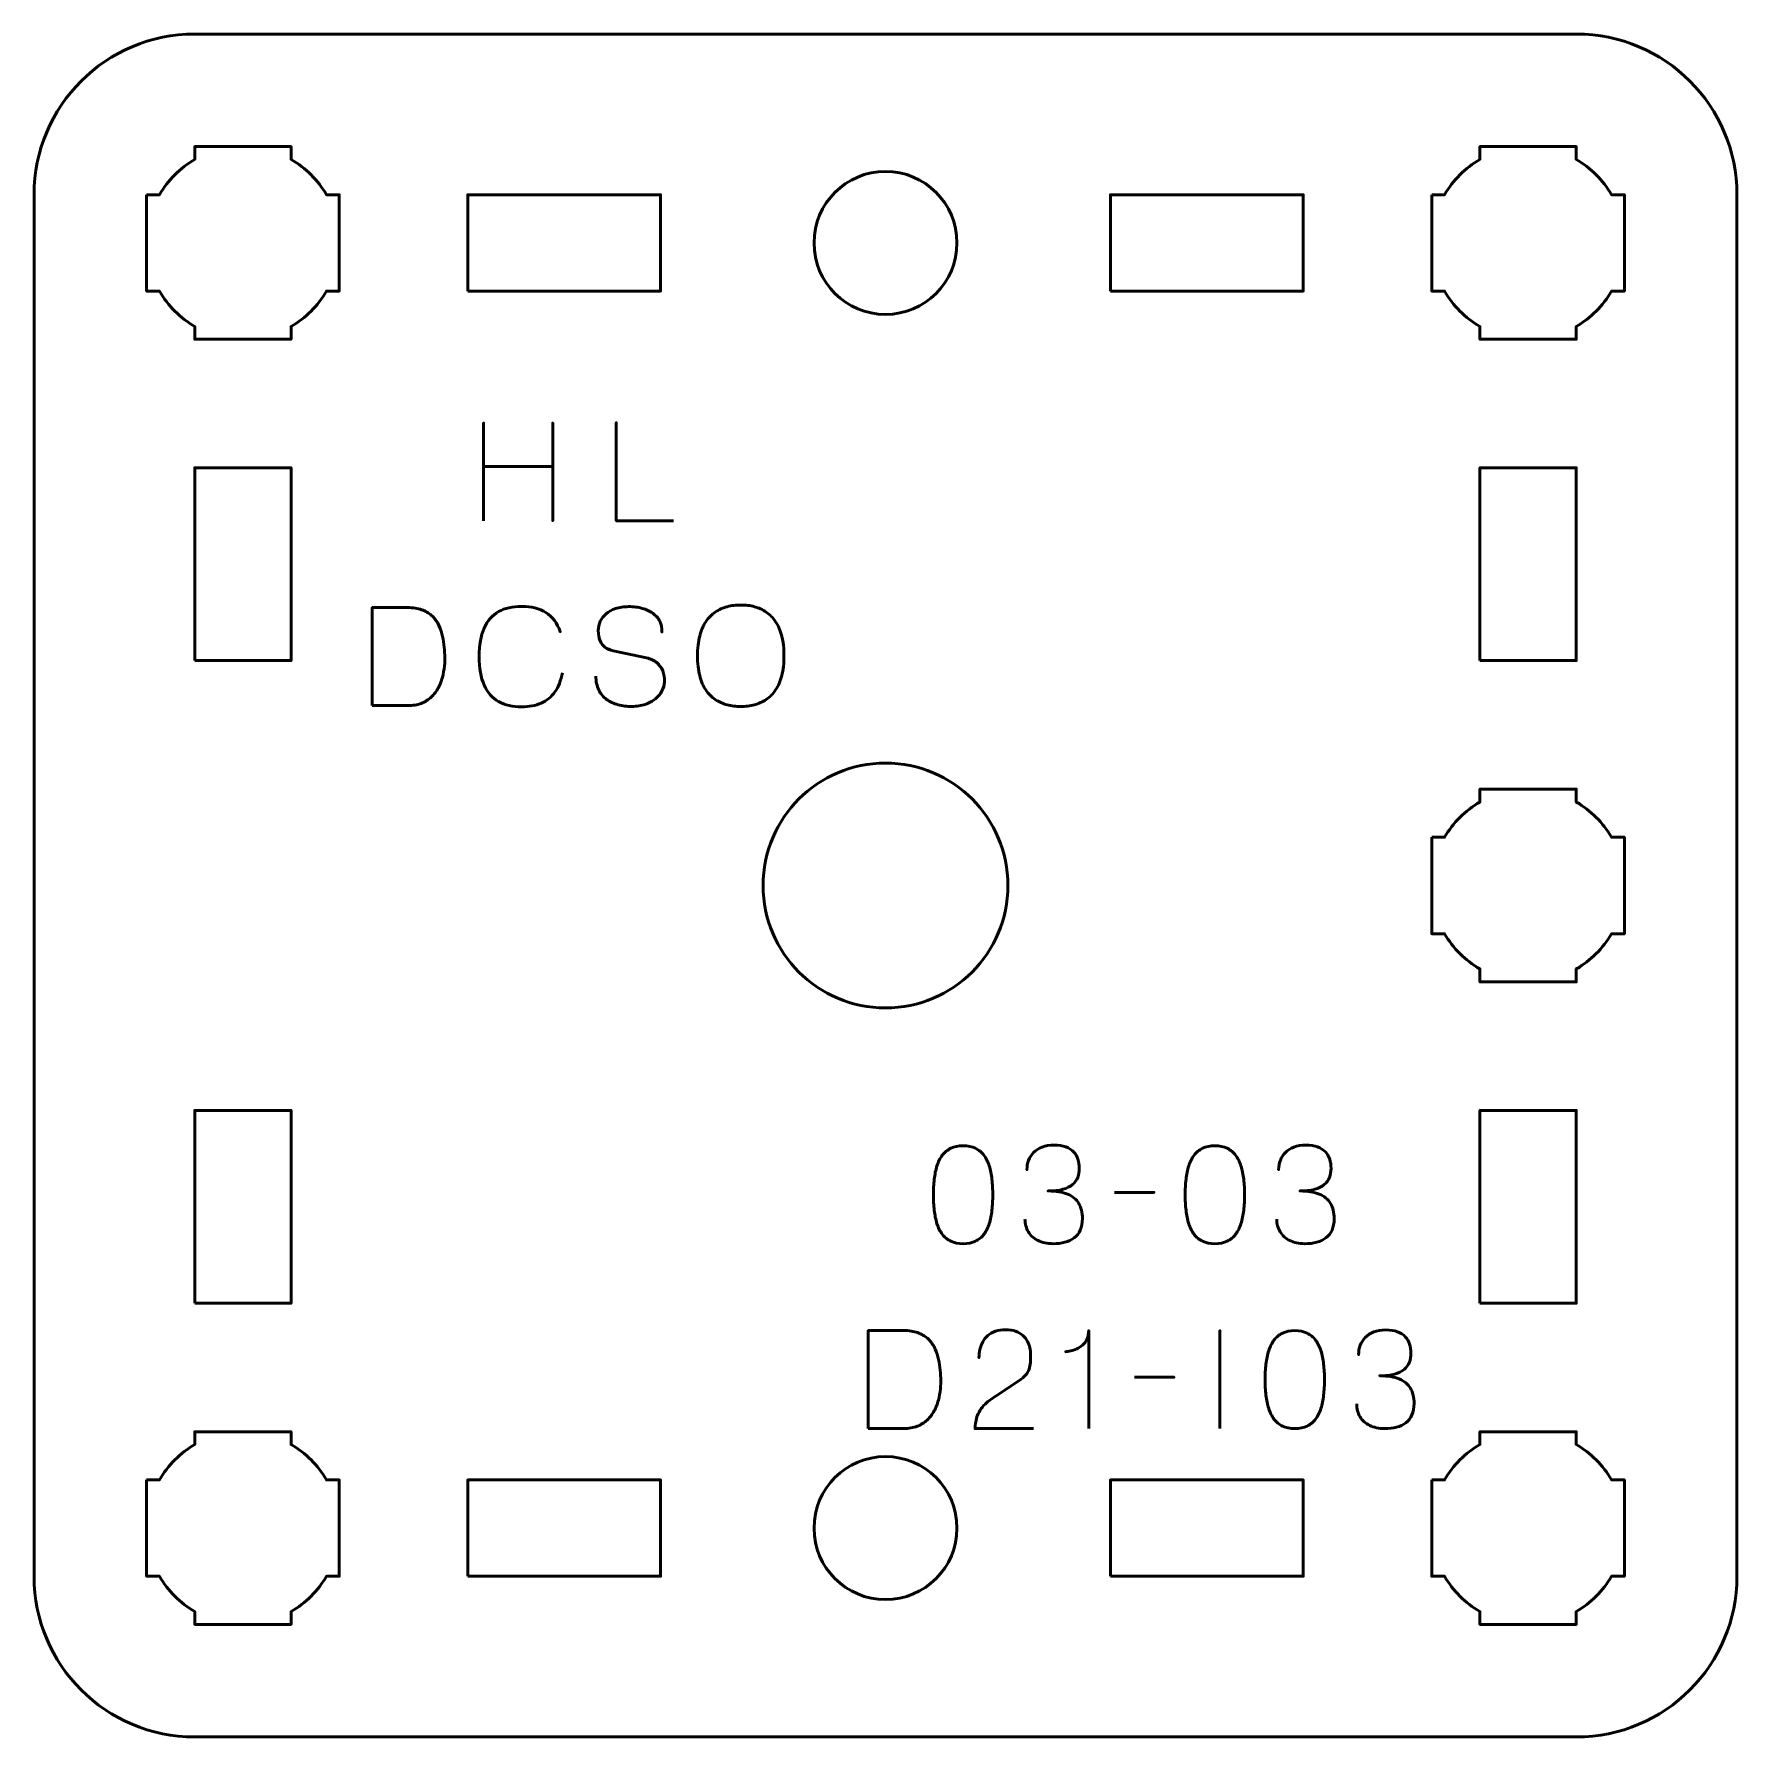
# Model space of a CAD drawing. Header units: centimetres. Extents: x -13.15 to -7.85, y -17.5 to -12.2.
import ezdxf

# ---------------------------------------------------------------- set-up
doc = ezdxf.new("R2010")
doc.units = ezdxf.units.CM
doc.header["$MEASUREMENT"] = 0
doc.layers.add('Layer 1', color=7, linetype='Continuous')

msp = doc.modelspace()

# ---------------------------------------------------------------- linework, layer by layer
at = {"layer": 'Layer 1', "lineweight": 53}
for points in [[(-11.8, -13), (-11.2, -13), (-11.2, -12.7), (-11.8, -12.7), (-11.8, -13)], [(-9.8, -13), (-9.2, -13), (-9.2, -12.7), (-9.8, -12.7), (-9.8, -13)], [(-12.65, -14.15), (-12.35, -14.15), (-12.35, -13.55), (-12.65, -13.55), (-12.65, -14.15)], [(-8.65, -14.15), (-8.35, -14.15), (-8.35, -13.55), (-8.65, -13.55), (-8.65, -14.15)], [(-12.65, -16.15), (-12.35, -16.15), (-12.35, -15.55), (-12.65, -15.55), (-12.65, -16.15)], [(-8.65, -16.15), (-8.35, -16.15), (-8.35, -15.55), (-8.65, -15.55), (-8.65, -16.15)], [(-11.8, -17), (-11.2, -17), (-11.2, -16.7), (-11.8, -16.7), (-11.8, -17)], [(-9.8, -17), (-9.2, -17), (-9.2, -16.7), (-9.8, -16.7), (-9.8, -17)]]:
    msp.add_lwpolyline(points, close=True, dxfattribs=at)
for centre, major_axis in [((-10.5, -12.85), (0, 0.2225)), ((-10.5, -14.85), (0, 0.381)), ((-10.5, -16.85), (0, 0.2225))]:
    msp.add_ellipse(centre, major_axis=major_axis, ratio=1, dxfattribs=at)
for points, knots in [([(-13.15, -17), (-13.15, -17), (-13.15, -12.7), (-13.15, -12.7), (-13.15, -12.7), (-13.15, -12.42391), (-12.92609, -12.2), (-12.65, -12.2), (-12.65, -12.2), (-12.65, -12.2), (-8.35, -12.2), (-8.35, -12.2), (-8.35, -12.2), (-8.07391, -12.2), (-7.85, -12.42391), (-7.85, -12.7), (-7.85, -12.7), (-7.85, -12.7), (-7.85, -17), (-7.85, -17), (-7.85, -17), (-7.85, -17.27609), (-8.07391, -17.5), (-8.35, -17.5), (-8.35, -17.5), (-8.35, -17.5), (-12.65, -17.5), (-12.65, -17.5), (-12.65, -17.5), (-12.92609, -17.5), (-13.15, -17.27609), (-13.15, -17)], [0, 0, 0, 0, 0.125, 0.125, 0.125, 0.125, 0.25, 0.25, 0.25, 0.25, 0.375, 0.375, 0.375, 0.375, 0.5, 0.5, 0.5, 0.5, 0.625, 0.625, 0.625, 0.625, 0.75, 0.75, 0.75, 0.75, 0.875, 0.875, 0.875, 0.875, 1, 1, 1, 1]), ([(-12.8, -12.7), (-12.8, -12.7), (-12.75985, -12.7), (-12.75985, -12.7), (-12.75985, -12.7), (-12.7335, -12.65447), (-12.69553, -12.6165), (-12.65, -12.59015), (-12.65, -12.59015), (-12.65, -12.59015), (-12.65, -12.55), (-12.65, -12.55), (-12.65, -12.55), (-12.65, -12.55), (-12.5, -12.55), (-12.5, -12.55), (-12.5, -12.55), (-12.5, -12.55), (-12.35, -12.55), (-12.35, -12.55), (-12.35, -12.55), (-12.35, -12.55), (-12.35, -12.59015), (-12.35, -12.59015), (-12.35, -12.59015), (-12.30447, -12.6165), (-12.2665, -12.65447), (-12.24015, -12.7), (-12.24015, -12.7), (-12.24015, -12.7), (-12.2, -12.7), (-12.2, -12.7), (-12.2, -12.7), (-12.2, -12.7), (-12.2, -12.85), (-12.2, -12.85), (-12.2, -12.85), (-12.2, -12.85), (-12.2, -13), (-12.2, -13), (-12.2, -13), (-12.2, -13), (-12.24015, -13), (-12.24015, -13), (-12.24015, -13), (-12.2665, -13.04553), (-12.30447, -13.0835), (-12.35, -13.10985), (-12.35, -13.10985), (-12.35, -13.10985), (-12.35, -13.15), (-12.35, -13.15), (-12.35, -13.15), (-12.35, -13.15), (-12.5, -13.15), (-12.5, -13.15), (-12.5, -13.15), (-12.5, -13.15), (-12.65, -13.15), (-12.65, -13.15), (-12.65, -13.15), (-12.65, -13.15), (-12.65, -13.10985), (-12.65, -13.10985), (-12.65, -13.10985), (-12.69553, -13.0835), (-12.7335, -13.04553), (-12.75985, -13), (-12.75985, -13), (-12.75985, -13), (-12.8, -13), (-12.8, -13), (-12.8, -13), (-12.8, -13), (-12.8, -12.85), (-12.8, -12.85), (-12.8, -12.85), (-12.8, -12.85), (-12.8, -12.7), (-12.8, -12.7)], [0, 0, 0, 0, 0.05, 0.05, 0.05, 0.05, 0.1, 0.1, 0.1, 0.1, 0.15, 0.15, 0.15, 0.15, 0.2, 0.2, 0.2, 0.2, 0.25, 0.25, 0.25, 0.25, 0.3, 0.3, 0.3, 0.3, 0.35, 0.35, 0.35, 0.35, 0.4, 0.4, 0.4, 0.4, 0.45, 0.45, 0.45, 0.45, 0.5, 0.5, 0.5, 0.5, 0.55, 0.55, 0.55, 0.55, 0.6, 0.6, 0.6, 0.6, 0.65, 0.65, 0.65, 0.65, 0.7, 0.7, 0.7, 0.7, 0.75, 0.75, 0.75, 0.75, 0.8, 0.8, 0.8, 0.8, 0.85, 0.85, 0.85, 0.85, 0.9, 0.9, 0.9, 0.9, 0.95, 0.95, 0.95, 0.95, 1, 1, 1, 1]), ([(-8.8, -12.7), (-8.8, -12.7), (-8.75985, -12.7), (-8.75985, -12.7), (-8.75985, -12.7), (-8.7335, -12.65447), (-8.69553, -12.6165), (-8.65, -12.59015), (-8.65, -12.59015), (-8.65, -12.59015), (-8.65, -12.55), (-8.65, -12.55), (-8.65, -12.55), (-8.65, -12.55), (-8.5, -12.55), (-8.5, -12.55), (-8.5, -12.55), (-8.5, -12.55), (-8.35, -12.55), (-8.35, -12.55), (-8.35, -12.55), (-8.35, -12.55), (-8.35, -12.59015), (-8.35, -12.59015), (-8.35, -12.59015), (-8.30447, -12.6165), (-8.2665, -12.65447), (-8.24015, -12.7), (-8.24015, -12.7), (-8.24015, -12.7), (-8.2, -12.7), (-8.2, -12.7), (-8.2, -12.7), (-8.2, -12.7), (-8.2, -12.85), (-8.2, -12.85), (-8.2, -12.85), (-8.2, -12.85), (-8.2, -13), (-8.2, -13), (-8.2, -13), (-8.2, -13), (-8.24015, -13), (-8.24015, -13), (-8.24015, -13), (-8.2665, -13.04553), (-8.30447, -13.0835), (-8.35, -13.10985), (-8.35, -13.10985), (-8.35, -13.10985), (-8.35, -13.15), (-8.35, -13.15), (-8.35, -13.15), (-8.35, -13.15), (-8.5, -13.15), (-8.5, -13.15), (-8.5, -13.15), (-8.5, -13.15), (-8.65, -13.15), (-8.65, -13.15), (-8.65, -13.15), (-8.65, -13.15), (-8.65, -13.10985), (-8.65, -13.10985), (-8.65, -13.10985), (-8.69553, -13.0835), (-8.7335, -13.04553), (-8.75985, -13), (-8.75985, -13), (-8.75985, -13), (-8.8, -13), (-8.8, -13), (-8.8, -13), (-8.8, -13), (-8.8, -12.85), (-8.8, -12.85), (-8.8, -12.85), (-8.8, -12.85), (-8.8, -12.7), (-8.8, -12.7)], [0, 0, 0, 0, 0.05, 0.05, 0.05, 0.05, 0.1, 0.1, 0.1, 0.1, 0.15, 0.15, 0.15, 0.15, 0.2, 0.2, 0.2, 0.2, 0.25, 0.25, 0.25, 0.25, 0.3, 0.3, 0.3, 0.3, 0.35, 0.35, 0.35, 0.35, 0.4, 0.4, 0.4, 0.4, 0.45, 0.45, 0.45, 0.45, 0.5, 0.5, 0.5, 0.5, 0.55, 0.55, 0.55, 0.55, 0.6, 0.6, 0.6, 0.6, 0.65, 0.65, 0.65, 0.65, 0.7, 0.7, 0.7, 0.7, 0.75, 0.75, 0.75, 0.75, 0.8, 0.8, 0.8, 0.8, 0.85, 0.85, 0.85, 0.85, 0.9, 0.9, 0.9, 0.9, 0.95, 0.95, 0.95, 0.95, 1, 1, 1, 1]), ([(-8.8, -14.7), (-8.8, -14.7), (-8.75985, -14.7), (-8.75985, -14.7), (-8.75985, -14.7), (-8.7335, -14.65447), (-8.69553, -14.6165), (-8.65, -14.59015), (-8.65, -14.59015), (-8.65, -14.59015), (-8.65, -14.55), (-8.65, -14.55), (-8.65, -14.55), (-8.65, -14.55), (-8.5, -14.55), (-8.5, -14.55), (-8.5, -14.55), (-8.5, -14.55), (-8.35, -14.55), (-8.35, -14.55), (-8.35, -14.55), (-8.35, -14.55), (-8.35, -14.59015), (-8.35, -14.59015), (-8.35, -14.59015), (-8.30447, -14.6165), (-8.2665, -14.65447), (-8.24015, -14.7), (-8.24015, -14.7), (-8.24015, -14.7), (-8.2, -14.7), (-8.2, -14.7), (-8.2, -14.7), (-8.2, -14.7), (-8.2, -14.85), (-8.2, -14.85), (-8.2, -14.85), (-8.2, -14.85), (-8.2, -15), (-8.2, -15), (-8.2, -15), (-8.2, -15), (-8.24015, -15), (-8.24015, -15), (-8.24015, -15), (-8.2665, -15.04553), (-8.30447, -15.0835), (-8.35, -15.10985), (-8.35, -15.10985), (-8.35, -15.10985), (-8.35, -15.15), (-8.35, -15.15), (-8.35, -15.15), (-8.35, -15.15), (-8.5, -15.15), (-8.5, -15.15), (-8.5, -15.15), (-8.5, -15.15), (-8.65, -15.15), (-8.65, -15.15), (-8.65, -15.15), (-8.65, -15.15), (-8.65, -15.10985), (-8.65, -15.10985), (-8.65, -15.10985), (-8.69553, -15.0835), (-8.7335, -15.04553), (-8.75985, -15), (-8.75985, -15), (-8.75985, -15), (-8.8, -15), (-8.8, -15), (-8.8, -15), (-8.8, -15), (-8.8, -14.85), (-8.8, -14.85), (-8.8, -14.85), (-8.8, -14.85), (-8.8, -14.7), (-8.8, -14.7)], [0, 0, 0, 0, 0.05, 0.05, 0.05, 0.05, 0.1, 0.1, 0.1, 0.1, 0.15, 0.15, 0.15, 0.15, 0.2, 0.2, 0.2, 0.2, 0.25, 0.25, 0.25, 0.25, 0.3, 0.3, 0.3, 0.3, 0.35, 0.35, 0.35, 0.35, 0.4, 0.4, 0.4, 0.4, 0.45, 0.45, 0.45, 0.45, 0.5, 0.5, 0.5, 0.5, 0.55, 0.55, 0.55, 0.55, 0.6, 0.6, 0.6, 0.6, 0.65, 0.65, 0.65, 0.65, 0.7, 0.7, 0.7, 0.7, 0.75, 0.75, 0.75, 0.75, 0.8, 0.8, 0.8, 0.8, 0.85, 0.85, 0.85, 0.85, 0.9, 0.9, 0.9, 0.9, 0.95, 0.95, 0.95, 0.95, 1, 1, 1, 1]), ([(-12.8, -16.7), (-12.8, -16.7), (-12.75985, -16.7), (-12.75985, -16.7), (-12.75985, -16.7), (-12.7335, -16.65447), (-12.69553, -16.6165), (-12.65, -16.59015), (-12.65, -16.59015), (-12.65, -16.59015), (-12.65, -16.55), (-12.65, -16.55), (-12.65, -16.55), (-12.65, -16.55), (-12.5, -16.55), (-12.5, -16.55), (-12.5, -16.55), (-12.5, -16.55), (-12.35, -16.55), (-12.35, -16.55), (-12.35, -16.55), (-12.35, -16.55), (-12.35, -16.59015), (-12.35, -16.59015), (-12.35, -16.59015), (-12.30447, -16.6165), (-12.2665, -16.65447), (-12.24015, -16.7), (-12.24015, -16.7), (-12.24015, -16.7), (-12.2, -16.7), (-12.2, -16.7), (-12.2, -16.7), (-12.2, -16.7), (-12.2, -16.85), (-12.2, -16.85), (-12.2, -16.85), (-12.2, -16.85), (-12.2, -17), (-12.2, -17), (-12.2, -17), (-12.2, -17), (-12.24015, -17), (-12.24015, -17), (-12.24015, -17), (-12.2665, -17.04553), (-12.30447, -17.0835), (-12.35, -17.10985), (-12.35, -17.10985), (-12.35, -17.10985), (-12.35, -17.15), (-12.35, -17.15), (-12.35, -17.15), (-12.35, -17.15), (-12.5, -17.15), (-12.5, -17.15), (-12.5, -17.15), (-12.5, -17.15), (-12.65, -17.15), (-12.65, -17.15), (-12.65, -17.15), (-12.65, -17.15), (-12.65, -17.10985), (-12.65, -17.10985), (-12.65, -17.10985), (-12.69553, -17.0835), (-12.7335, -17.04553), (-12.75985, -17), (-12.75985, -17), (-12.75985, -17), (-12.8, -17), (-12.8, -17), (-12.8, -17), (-12.8, -17), (-12.8, -16.85), (-12.8, -16.85), (-12.8, -16.85), (-12.8, -16.85), (-12.8, -16.7), (-12.8, -16.7)], [0, 0, 0, 0, 0.05, 0.05, 0.05, 0.05, 0.1, 0.1, 0.1, 0.1, 0.15, 0.15, 0.15, 0.15, 0.2, 0.2, 0.2, 0.2, 0.25, 0.25, 0.25, 0.25, 0.3, 0.3, 0.3, 0.3, 0.35, 0.35, 0.35, 0.35, 0.4, 0.4, 0.4, 0.4, 0.45, 0.45, 0.45, 0.45, 0.5, 0.5, 0.5, 0.5, 0.55, 0.55, 0.55, 0.55, 0.6, 0.6, 0.6, 0.6, 0.65, 0.65, 0.65, 0.65, 0.7, 0.7, 0.7, 0.7, 0.75, 0.75, 0.75, 0.75, 0.8, 0.8, 0.8, 0.8, 0.85, 0.85, 0.85, 0.85, 0.9, 0.9, 0.9, 0.9, 0.95, 0.95, 0.95, 0.95, 1, 1, 1, 1]), ([(-8.8, -16.7), (-8.8, -16.7), (-8.75985, -16.7), (-8.75985, -16.7), (-8.75985, -16.7), (-8.7335, -16.65447), (-8.69553, -16.6165), (-8.65, -16.59015), (-8.65, -16.59015), (-8.65, -16.59015), (-8.65, -16.55), (-8.65, -16.55), (-8.65, -16.55), (-8.65, -16.55), (-8.5, -16.55), (-8.5, -16.55), (-8.5, -16.55), (-8.5, -16.55), (-8.35, -16.55), (-8.35, -16.55), (-8.35, -16.55), (-8.35, -16.55), (-8.35, -16.59015), (-8.35, -16.59015), (-8.35, -16.59015), (-8.30447, -16.6165), (-8.2665, -16.65447), (-8.24015, -16.7), (-8.24015, -16.7), (-8.24015, -16.7), (-8.2, -16.7), (-8.2, -16.7), (-8.2, -16.7), (-8.2, -16.7), (-8.2, -16.85), (-8.2, -16.85), (-8.2, -16.85), (-8.2, -16.85), (-8.2, -17), (-8.2, -17), (-8.2, -17), (-8.2, -17), (-8.24015, -17), (-8.24015, -17), (-8.24015, -17), (-8.2665, -17.04553), (-8.30447, -17.0835), (-8.35, -17.10985), (-8.35, -17.10985), (-8.35, -17.10985), (-8.35, -17.15), (-8.35, -17.15), (-8.35, -17.15), (-8.35, -17.15), (-8.5, -17.15), (-8.5, -17.15), (-8.5, -17.15), (-8.5, -17.15), (-8.65, -17.15), (-8.65, -17.15), (-8.65, -17.15), (-8.65, -17.15), (-8.65, -17.10985), (-8.65, -17.10985), (-8.65, -17.10985), (-8.69553, -17.0835), (-8.7335, -17.04553), (-8.75985, -17), (-8.75985, -17), (-8.75985, -17), (-8.8, -17), (-8.8, -17), (-8.8, -17), (-8.8, -17), (-8.8, -16.85), (-8.8, -16.85), (-8.8, -16.85), (-8.8, -16.85), (-8.8, -16.7), (-8.8, -16.7)], [0, 0, 0, 0, 0.05, 0.05, 0.05, 0.05, 0.1, 0.1, 0.1, 0.1, 0.15, 0.15, 0.15, 0.15, 0.2, 0.2, 0.2, 0.2, 0.25, 0.25, 0.25, 0.25, 0.3, 0.3, 0.3, 0.3, 0.35, 0.35, 0.35, 0.35, 0.4, 0.4, 0.4, 0.4, 0.45, 0.45, 0.45, 0.45, 0.5, 0.5, 0.5, 0.5, 0.55, 0.55, 0.55, 0.55, 0.6, 0.6, 0.6, 0.6, 0.65, 0.65, 0.65, 0.65, 0.7, 0.7, 0.7, 0.7, 0.75, 0.75, 0.75, 0.75, 0.8, 0.8, 0.8, 0.8, 0.85, 0.85, 0.85, 0.85, 0.9, 0.9, 0.9, 0.9, 0.95, 0.95, 0.95, 0.95, 1, 1, 1, 1])]:
    msp.add_open_spline(points, degree=3, knots=knots, dxfattribs=at)
at = {"layer": 'Layer 1', "color": 5, "lineweight": 53}
for points, knots in [([(-11.75107, -13.71494), (-11.75107, -13.71494), (-11.75107, -13.54603), (-11.75107, -13.54603), (-11.75107, -13.54603), (-11.75107, -13.54603), (-11.5356, -13.54603), (-11.5356, -13.54603), (-11.5356, -13.54603), (-11.5356, -13.54603), (-11.5356, -13.71494), (-11.5356, -13.71494), (-11.5356, -13.71494), (-11.5356, -13.71494), (-11.5356, -13.41014), (-11.5356, -13.41014), (-11.5356, -13.41014), (-11.5356, -13.41014), (-11.5356, -13.54603), (-11.5356, -13.54603), (-11.5356, -13.54603), (-11.5356, -13.54603), (-11.75107, -13.54603), (-11.75107, -13.54603), (-11.75107, -13.54603), (-11.75107, -13.54603), (-11.75107, -13.41014), (-11.75107, -13.41014), (-11.75107, -13.41014), (-11.75107, -13.41014), (-11.75107, -13.71494), (-11.75107, -13.71494)], [0, 0, 0, 0, 0.125, 0.125, 0.125, 0.125, 0.25, 0.25, 0.25, 0.25, 0.375, 0.375, 0.375, 0.375, 0.5, 0.5, 0.5, 0.5, 0.625, 0.625, 0.625, 0.625, 0.75, 0.75, 0.75, 0.75, 0.875, 0.875, 0.875, 0.875, 1, 1, 1, 1]), ([(-11.15968, -13.71494), (-11.15968, -13.71494), (-11.3379, -13.71494), (-11.3379, -13.71494), (-11.3379, -13.71494), (-11.3379, -13.71494), (-11.3379, -13.40972), (-11.3379, -13.40972), (-11.3379, -13.40972), (-11.3379, -13.40972), (-11.3379, -13.71494), (-11.3379, -13.71494), (-11.3379, -13.71494), (-11.3379, -13.71494), (-11.15968, -13.71494), (-11.15968, -13.71494)], [0, 0, 0, 0, 0.25, 0.25, 0.25, 0.25, 0.5, 0.5, 0.5, 0.5, 0.75, 0.75, 0.75, 0.75, 1, 1, 1, 1]), ([(-12.09736, -14.29025), (-12.09736, -14.29025), (-12.09736, -13.98503), (-12.09736, -13.98503), (-12.09736, -13.98503), (-12.09736, -13.98503), (-11.98729, -13.98503), (-11.98729, -13.98503), (-11.98729, -13.98503), (-11.97057, -13.9851), (-11.95611, -13.98729), (-11.9439, -13.99159), (-11.9439, -13.99159), (-11.93177, -13.99589), (-11.92147, -14.00182), (-11.91314, -14.0093), (-11.91314, -14.0093), (-11.90475, -14.01685), (-11.89797, -14.02553), (-11.89268, -14.03526), (-11.89268, -14.03526), (-11.88739, -14.04507), (-11.8833, -14.05551), (-11.8804, -14.06659), (-11.8804, -14.06659), (-11.87751, -14.0776), (-11.87547, -14.08882), (-11.8742, -14.10017), (-11.8742, -14.10017), (-11.87293, -14.11153), (-11.87208, -14.12254), (-11.87173, -14.13319), (-11.87173, -14.13319), (-11.87123, -14.14385), (-11.87158, -14.15507), (-11.87271, -14.16685), (-11.87271, -14.16685), (-11.87384, -14.17863), (-11.87596, -14.19041), (-11.87913, -14.20213), (-11.87913, -14.20213), (-11.88224, -14.21384), (-11.88668, -14.22499), (-11.8924, -14.2355), (-11.8924, -14.2355), (-11.89804, -14.24608), (-11.90524, -14.25547), (-11.91385, -14.26365), (-11.91385, -14.26365), (-11.92253, -14.27184), (-11.9329, -14.27833), (-11.94503, -14.28305), (-11.94503, -14.28305), (-11.95717, -14.28778), (-11.97128, -14.29018), (-11.98729, -14.29025), (-11.98729, -14.29025), (-11.98729, -14.29025), (-12.09736, -14.29025), (-12.09736, -14.29025)], [0, 0, 0, 0, 0.0666667, 0.0666667, 0.0666667, 0.0666667, 0.1333333, 0.1333333, 0.1333333, 0.1333333, 0.2, 0.2, 0.2, 0.2, 0.2666667, 0.2666667, 0.2666667, 0.2666667, 0.3333333, 0.3333333, 0.3333333, 0.3333333, 0.4, 0.4, 0.4, 0.4, 0.4666667, 0.4666667, 0.4666667, 0.4666667, 0.5333333, 0.5333333, 0.5333333, 0.5333333, 0.6, 0.6, 0.6, 0.6, 0.6666667, 0.6666667, 0.6666667, 0.6666667, 0.7333333, 0.7333333, 0.7333333, 0.7333333, 0.8, 0.8, 0.8, 0.8, 0.8666667, 0.8666667, 0.8666667, 0.8666667, 0.9333333, 0.9333333, 0.9333333, 0.9333333, 1, 1, 1, 1]), ([(-12.09736, -14.29025), (-12.09736, -14.29025), (-12.09736, -13.98503), (-12.09736, -13.98503), (-12.09736, -13.98503), (-12.09736, -13.98503), (-11.98729, -13.98503), (-11.98729, -13.98503), (-11.98729, -13.98503), (-11.97057, -13.9851), (-11.95611, -13.98729), (-11.9439, -13.99159), (-11.9439, -13.99159), (-11.93177, -13.99589), (-11.92147, -14.00182), (-11.91314, -14.0093), (-11.91314, -14.0093), (-11.90475, -14.01685), (-11.89797, -14.02553), (-11.89268, -14.03526), (-11.89268, -14.03526), (-11.88739, -14.04507), (-11.8833, -14.05551), (-11.8804, -14.06659), (-11.8804, -14.06659), (-11.87751, -14.0776), (-11.87547, -14.08882), (-11.8742, -14.10017), (-11.8742, -14.10017), (-11.87293, -14.11153), (-11.87208, -14.12254), (-11.87173, -14.13319), (-11.87173, -14.13319), (-11.87123, -14.14385), (-11.87158, -14.15507), (-11.87271, -14.16685), (-11.87271, -14.16685), (-11.87384, -14.17863), (-11.87596, -14.19041), (-11.87913, -14.20213), (-11.87913, -14.20213), (-11.88224, -14.21384), (-11.88668, -14.22499), (-11.8924, -14.2355), (-11.8924, -14.2355), (-11.89804, -14.24608), (-11.90524, -14.25547), (-11.91385, -14.26365), (-11.91385, -14.26365), (-11.92253, -14.27184), (-11.9329, -14.27833), (-11.94503, -14.28305), (-11.94503, -14.28305), (-11.95717, -14.28778), (-11.97128, -14.29018), (-11.98729, -14.29025), (-11.98729, -14.29025), (-11.98729, -14.29025), (-12.09736, -14.29025), (-12.09736, -14.29025)], [0, 0, 0, 0, 0.0666667, 0.0666667, 0.0666667, 0.0666667, 0.1333333, 0.1333333, 0.1333333, 0.1333333, 0.2, 0.2, 0.2, 0.2, 0.2666667, 0.2666667, 0.2666667, 0.2666667, 0.3333333, 0.3333333, 0.3333333, 0.3333333, 0.4, 0.4, 0.4, 0.4, 0.4666667, 0.4666667, 0.4666667, 0.4666667, 0.5333333, 0.5333333, 0.5333333, 0.5333333, 0.6, 0.6, 0.6, 0.6, 0.6666667, 0.6666667, 0.6666667, 0.6666667, 0.7333333, 0.7333333, 0.7333333, 0.7333333, 0.8, 0.8, 0.8, 0.8, 0.8666667, 0.8666667, 0.8666667, 0.8666667, 0.9333333, 0.9333333, 0.9333333, 0.9333333, 1, 1, 1, 1]), ([(-11.50554, -14.1878), (-11.51006, -14.212), (-11.51796, -14.23197), (-11.52904, -14.24763), (-11.52904, -14.24763), (-11.54018, -14.26323), (-11.55444, -14.2748), (-11.57179, -14.28235), (-11.57179, -14.28235), (-11.58908, -14.2899), (-11.6094, -14.29371), (-11.63254, -14.29364), (-11.63254, -14.29364), (-11.66069, -14.29371), (-11.68461, -14.28827), (-11.70423, -14.2772), (-11.70423, -14.2772), (-11.72384, -14.26619), (-11.7388, -14.24919), (-11.7491, -14.22612), (-11.7491, -14.22612), (-11.7594, -14.20304), (-11.76455, -14.17348), (-11.76462, -14.13743), (-11.76462, -14.13743), (-11.76455, -14.10152), (-11.7594, -14.07202), (-11.7491, -14.04895), (-11.7491, -14.04895), (-11.7388, -14.02588), (-11.72384, -14.00881), (-11.70423, -13.99773), (-11.70423, -13.99773), (-11.68461, -13.98665), (-11.66069, -13.98115), (-11.63254, -13.98122), (-11.63254, -13.98122), (-11.60241, -13.98115), (-11.57716, -13.98757), (-11.55684, -14.00048), (-11.55684, -14.00048), (-11.53659, -14.01339), (-11.5217, -14.03336), (-11.51232, -14.06038), (-11.51232, -14.06038), (-11.5217, -14.03336), (-11.53659, -14.01339), (-11.55684, -14.00048), (-11.55684, -14.00048), (-11.57716, -13.98757), (-11.60241, -13.98115), (-11.63254, -13.98122), (-11.63254, -13.98122), (-11.66069, -13.98115), (-11.68461, -13.98665), (-11.70423, -13.99773), (-11.70423, -13.99773), (-11.72384, -14.00881), (-11.7388, -14.02588), (-11.7491, -14.04895), (-11.7491, -14.04895), (-11.7594, -14.07202), (-11.76455, -14.10152), (-11.76462, -14.13743), (-11.76462, -14.13743), (-11.76455, -14.17348), (-11.7594, -14.20304), (-11.7491, -14.22612), (-11.7491, -14.22612), (-11.7388, -14.24919), (-11.72384, -14.26619), (-11.70423, -14.2772), (-11.70423, -14.2772), (-11.68461, -14.28827), (-11.66069, -14.29371), (-11.63254, -14.29364), (-11.63254, -14.29364), (-11.6094, -14.29371), (-11.58908, -14.2899), (-11.57179, -14.28235), (-11.57179, -14.28235), (-11.55444, -14.2748), (-11.54018, -14.26323), (-11.52904, -14.24763), (-11.52904, -14.24763), (-11.51796, -14.23197), (-11.51006, -14.212), (-11.50554, -14.1878)], [0, 0, 0, 0, 0.0454545, 0.0454545, 0.0454545, 0.0454545, 0.0909091, 0.0909091, 0.0909091, 0.0909091, 0.1363636, 0.1363636, 0.1363636, 0.1363636, 0.1818182, 0.1818182, 0.1818182, 0.1818182, 0.2272727, 0.2272727, 0.2272727, 0.2272727, 0.2727273, 0.2727273, 0.2727273, 0.2727273, 0.3181818, 0.3181818, 0.3181818, 0.3181818, 0.3636364, 0.3636364, 0.3636364, 0.3636364, 0.4090909, 0.4090909, 0.4090909, 0.4090909, 0.4545455, 0.4545455, 0.4545455, 0.4545455, 0.5, 0.5, 0.5, 0.5, 0.5454545, 0.5454545, 0.5454545, 0.5454545, 0.5909091, 0.5909091, 0.5909091, 0.5909091, 0.6363636, 0.6363636, 0.6363636, 0.6363636, 0.6818182, 0.6818182, 0.6818182, 0.6818182, 0.7272727, 0.7272727, 0.7272727, 0.7272727, 0.7727273, 0.7727273, 0.7727273, 0.7727273, 0.8181818, 0.8181818, 0.8181818, 0.8181818, 0.8636364, 0.8636364, 0.8636364, 0.8636364, 0.9090909, 0.9090909, 0.9090909, 0.9090909, 0.9545455, 0.9545455, 0.9545455, 0.9545455, 1, 1, 1, 1]), ([(-11.4014, -14.19796), (-11.40126, -14.21483), (-11.3983, -14.22929), (-11.39237, -14.24136), (-11.39237, -14.24136), (-11.38651, -14.25335), (-11.37833, -14.26316), (-11.36803, -14.27078), (-11.36803, -14.27078), (-11.35766, -14.27833), (-11.34573, -14.2839), (-11.33226, -14.2875), (-11.33226, -14.2875), (-11.31885, -14.29103), (-11.30446, -14.29279), (-11.28922, -14.29279), (-11.28922, -14.29279), (-11.27384, -14.29272), (-11.26001, -14.29046), (-11.24766, -14.28616), (-11.24766, -14.28616), (-11.23538, -14.28185), (-11.22487, -14.27607), (-11.21605, -14.2688), (-11.21605, -14.2688), (-11.2073, -14.26153), (-11.20053, -14.25342), (-11.19573, -14.24439), (-11.19573, -14.24439), (-11.19093, -14.23536), (-11.18839, -14.22612), (-11.18804, -14.21659), (-11.18804, -14.21659), (-11.18762, -14.2041), (-11.18945, -14.19267), (-11.19347, -14.18237), (-11.19347, -14.18237), (-11.1975, -14.17207), (-11.20371, -14.16346), (-11.2121, -14.15641), (-11.2121, -14.15641), (-11.22043, -14.14935), (-11.23094, -14.14441), (-11.2435, -14.14166), (-11.2435, -14.14166), (-11.2435, -14.14166), (-11.34721, -14.11922), (-11.34721, -14.11922), (-11.34721, -14.11922), (-11.35695, -14.11718), (-11.36535, -14.11372), (-11.37226, -14.10892), (-11.37226, -14.10892), (-11.37918, -14.10406), (-11.38454, -14.09735), (-11.38821, -14.08874), (-11.38821, -14.08874), (-11.39188, -14.08021), (-11.39378, -14.06934), (-11.39378, -14.05615), (-11.39378, -14.05615), (-11.39378, -14.04613), (-11.39173, -14.03668), (-11.38757, -14.02779), (-11.38757, -14.02779), (-11.38348, -14.0189), (-11.37741, -14.01106), (-11.36944, -14.00415), (-11.36944, -14.00415), (-11.36147, -13.99731), (-11.35159, -13.99194), (-11.33988, -13.98806), (-11.33988, -13.98806), (-11.32809, -13.98411), (-11.31462, -13.98214), (-11.29938, -13.98207), (-11.29938, -13.98207), (-11.28407, -13.98207), (-11.27003, -13.98383), (-11.25719, -13.98736), (-11.25719, -13.98736), (-11.24442, -13.99089), (-11.23334, -13.99597), (-11.22403, -14.00274), (-11.22403, -14.00274), (-11.21471, -14.00951), (-11.20752, -14.01784), (-11.20258, -14.02757), (-11.20258, -14.02757), (-11.19764, -14.03738), (-11.19531, -14.0486), (-11.19566, -14.06123), (-11.19566, -14.06123), (-11.19531, -14.0486), (-11.19764, -14.03738), (-11.20258, -14.02757), (-11.20258, -14.02757), (-11.20752, -14.01784), (-11.21471, -14.00951), (-11.22403, -14.00274), (-11.22403, -14.00274), (-11.23334, -13.99597), (-11.24442, -13.99089), (-11.25719, -13.98736), (-11.25719, -13.98736), (-11.27003, -13.98383), (-11.28407, -13.98207), (-11.29938, -13.98207), (-11.29938, -13.98207), (-11.31462, -13.98214), (-11.32809, -13.98411), (-11.33988, -13.98806), (-11.33988, -13.98806), (-11.35159, -13.99194), (-11.36147, -13.99731), (-11.36944, -14.00415), (-11.36944, -14.00415), (-11.37741, -14.01106), (-11.38348, -14.0189), (-11.38757, -14.02779), (-11.38757, -14.02779), (-11.39173, -14.03668), (-11.39378, -14.04613), (-11.39378, -14.05615), (-11.39378, -14.05615), (-11.39378, -14.06934), (-11.39195, -14.08021), (-11.38842, -14.08867), (-11.38842, -14.08867), (-11.38482, -14.09721), (-11.37953, -14.10384), (-11.37261, -14.10871), (-11.37261, -14.10871), (-11.3657, -14.11351), (-11.35723, -14.11704), (-11.34721, -14.11922), (-11.34721, -14.11922), (-11.34721, -14.11922), (-11.2435, -14.14166), (-11.2435, -14.14166), (-11.2435, -14.14166), (-11.23066, -14.14441), (-11.22007, -14.14935), (-11.21175, -14.15641), (-11.21175, -14.15641), (-11.20335, -14.16346), (-11.19721, -14.17207), (-11.19326, -14.18237), (-11.19326, -14.18237), (-11.18938, -14.19267), (-11.18762, -14.2041), (-11.18804, -14.21659), (-11.18804, -14.21659), (-11.18839, -14.22612), (-11.19093, -14.23536), (-11.19573, -14.24439), (-11.19573, -14.24439), (-11.20053, -14.25342), (-11.2073, -14.26153), (-11.21605, -14.2688), (-11.21605, -14.2688), (-11.22487, -14.27607), (-11.23538, -14.28185), (-11.24766, -14.28616), (-11.24766, -14.28616), (-11.26001, -14.29046), (-11.27384, -14.29272), (-11.28922, -14.29279), (-11.28922, -14.29279), (-11.30446, -14.29279), (-11.31885, -14.29103), (-11.33226, -14.2875), (-11.33226, -14.2875), (-11.34573, -14.2839), (-11.35766, -14.27833), (-11.36803, -14.27078), (-11.36803, -14.27078), (-11.37833, -14.26316), (-11.38651, -14.25335), (-11.39237, -14.24136), (-11.39237, -14.24136), (-11.3983, -14.22929), (-11.40126, -14.21483), (-11.4014, -14.19796)], [0, 0, 0, 0, 0.0217391, 0.0217391, 0.0217391, 0.0217391, 0.0434783, 0.0434783, 0.0434783, 0.0434783, 0.0652174, 0.0652174, 0.0652174, 0.0652174, 0.0869565, 0.0869565, 0.0869565, 0.0869565, 0.1086957, 0.1086957, 0.1086957, 0.1086957, 0.1304348, 0.1304348, 0.1304348, 0.1304348, 0.1521739, 0.1521739, 0.1521739, 0.1521739, 0.173913, 0.173913, 0.173913, 0.173913, 0.1956522, 0.1956522, 0.1956522, 0.1956522, 0.2173913, 0.2173913, 0.2173913, 0.2173913, 0.2391304, 0.2391304, 0.2391304, 0.2391304, 0.2608696, 0.2608696, 0.2608696, 0.2608696, 0.2826087, 0.2826087, 0.2826087, 0.2826087, 0.3043478, 0.3043478, 0.3043478, 0.3043478, 0.326087, 0.326087, 0.326087, 0.326087, 0.3478261, 0.3478261, 0.3478261, 0.3478261, 0.3695652, 0.3695652, 0.3695652, 0.3695652, 0.3913043, 0.3913043, 0.3913043, 0.3913043, 0.4130435, 0.4130435, 0.4130435, 0.4130435, 0.4347826, 0.4347826, 0.4347826, 0.4347826, 0.4565217, 0.4565217, 0.4565217, 0.4565217, 0.4782609, 0.4782609, 0.4782609, 0.4782609, 0.5, 0.5, 0.5, 0.5, 0.5217391, 0.5217391, 0.5217391, 0.5217391, 0.5434783, 0.5434783, 0.5434783, 0.5434783, 0.5652174, 0.5652174, 0.5652174, 0.5652174, 0.5869565, 0.5869565, 0.5869565, 0.5869565, 0.6086957, 0.6086957, 0.6086957, 0.6086957, 0.6304348, 0.6304348, 0.6304348, 0.6304348, 0.6521739, 0.6521739, 0.6521739, 0.6521739, 0.673913, 0.673913, 0.673913, 0.673913, 0.6956522, 0.6956522, 0.6956522, 0.6956522, 0.7173913, 0.7173913, 0.7173913, 0.7173913, 0.7391304, 0.7391304, 0.7391304, 0.7391304, 0.7608696, 0.7608696, 0.7608696, 0.7608696, 0.7826087, 0.7826087, 0.7826087, 0.7826087, 0.8043478, 0.8043478, 0.8043478, 0.8043478, 0.826087, 0.826087, 0.826087, 0.826087, 0.8478261, 0.8478261, 0.8478261, 0.8478261, 0.8695652, 0.8695652, 0.8695652, 0.8695652, 0.8913043, 0.8913043, 0.8913043, 0.8913043, 0.9130435, 0.9130435, 0.9130435, 0.9130435, 0.9347826, 0.9347826, 0.9347826, 0.9347826, 0.9565217, 0.9565217, 0.9565217, 0.9565217, 0.9782609, 0.9782609, 0.9782609, 0.9782609, 1, 1, 1, 1]), ([(-10.95055, -14.29279), (-10.93566, -14.29286), (-10.92155, -14.2911), (-10.90808, -14.28764), (-10.90808, -14.28764), (-10.89467, -14.28411), (-10.8824, -14.27861), (-10.87118, -14.27099), (-10.87118, -14.27099), (-10.85996, -14.26344), (-10.85022, -14.25349), (-10.84197, -14.24121), (-10.84197, -14.24121), (-10.83371, -14.22894), (-10.82736, -14.21405), (-10.82285, -14.19655), (-10.82285, -14.19655), (-10.81826, -14.17906), (-10.816, -14.15866), (-10.81593, -14.13531), (-10.81593, -14.13531), (-10.816, -14.11196), (-10.81826, -14.09157), (-10.82285, -14.074), (-10.82285, -14.074), (-10.82736, -14.05643), (-10.83371, -14.04147), (-10.84197, -14.02913), (-10.84197, -14.02913), (-10.85022, -14.01678), (-10.85996, -14.00676), (-10.87118, -13.99907), (-10.87118, -13.99907), (-10.8824, -13.99138), (-10.89467, -13.98581), (-10.90808, -13.98221), (-10.90808, -13.98221), (-10.92155, -13.97868), (-10.93566, -13.97692), (-10.95055, -13.97699), (-10.95055, -13.97699), (-10.96544, -13.97692), (-10.97955, -13.97868), (-10.99303, -13.98221), (-10.99303, -13.98221), (-11.00643, -13.98581), (-11.01871, -13.99138), (-11.02993, -13.99907), (-11.02993, -13.99907), (-11.04114, -14.00676), (-11.05088, -14.01678), (-11.05914, -14.02913), (-11.05914, -14.02913), (-11.06739, -14.04147), (-11.07374, -14.05643), (-11.07826, -14.074), (-11.07826, -14.074), (-11.08284, -14.09157), (-11.0851, -14.11196), (-11.08517, -14.13531), (-11.08517, -14.13531), (-11.0851, -14.15866), (-11.08284, -14.17906), (-11.07826, -14.19655), (-11.07826, -14.19655), (-11.07374, -14.21405), (-11.06739, -14.22894), (-11.05914, -14.24121), (-11.05914, -14.24121), (-11.05088, -14.25349), (-11.04114, -14.26344), (-11.02993, -14.27099), (-11.02993, -14.27099), (-11.01871, -14.27861), (-11.00643, -14.28411), (-10.99303, -14.28764), (-10.99303, -14.28764), (-10.97955, -14.2911), (-10.96544, -14.29286), (-10.95055, -14.29279)], [0, 0, 0, 0, 0.05, 0.05, 0.05, 0.05, 0.1, 0.1, 0.1, 0.1, 0.15, 0.15, 0.15, 0.15, 0.2, 0.2, 0.2, 0.2, 0.25, 0.25, 0.25, 0.25, 0.3, 0.3, 0.3, 0.3, 0.35, 0.35, 0.35, 0.35, 0.4, 0.4, 0.4, 0.4, 0.45, 0.45, 0.45, 0.45, 0.5, 0.5, 0.5, 0.5, 0.55, 0.55, 0.55, 0.55, 0.6, 0.6, 0.6, 0.6, 0.65, 0.65, 0.65, 0.65, 0.7, 0.7, 0.7, 0.7, 0.75, 0.75, 0.75, 0.75, 0.8, 0.8, 0.8, 0.8, 0.85, 0.85, 0.85, 0.85, 0.9, 0.9, 0.9, 0.9, 0.95, 0.95, 0.95, 0.95, 1, 1, 1, 1]), ([(-10.95055, -14.29279), (-10.93566, -14.29286), (-10.92155, -14.2911), (-10.90808, -14.28764), (-10.90808, -14.28764), (-10.89467, -14.28411), (-10.8824, -14.27861), (-10.87118, -14.27099), (-10.87118, -14.27099), (-10.85996, -14.26344), (-10.85022, -14.25349), (-10.84197, -14.24121), (-10.84197, -14.24121), (-10.83371, -14.22894), (-10.82736, -14.21405), (-10.82285, -14.19655), (-10.82285, -14.19655), (-10.81826, -14.17906), (-10.816, -14.15866), (-10.81593, -14.13531), (-10.81593, -14.13531), (-10.816, -14.11196), (-10.81826, -14.09157), (-10.82285, -14.074), (-10.82285, -14.074), (-10.82736, -14.05643), (-10.83371, -14.04147), (-10.84197, -14.02913), (-10.84197, -14.02913), (-10.85022, -14.01678), (-10.85996, -14.00676), (-10.87118, -13.99907), (-10.87118, -13.99907), (-10.8824, -13.99138), (-10.89467, -13.98581), (-10.90808, -13.98221), (-10.90808, -13.98221), (-10.92155, -13.97868), (-10.93566, -13.97692), (-10.95055, -13.97699), (-10.95055, -13.97699), (-10.96544, -13.97692), (-10.97955, -13.97868), (-10.99303, -13.98221), (-10.99303, -13.98221), (-11.00643, -13.98581), (-11.01871, -13.99138), (-11.02993, -13.99907), (-11.02993, -13.99907), (-11.04114, -14.00676), (-11.05088, -14.01678), (-11.05914, -14.02913), (-11.05914, -14.02913), (-11.06739, -14.04147), (-11.07374, -14.05643), (-11.07826, -14.074), (-11.07826, -14.074), (-11.08284, -14.09157), (-11.0851, -14.11196), (-11.08517, -14.13531), (-11.08517, -14.13531), (-11.0851, -14.15866), (-11.08284, -14.17906), (-11.07826, -14.19655), (-11.07826, -14.19655), (-11.07374, -14.21405), (-11.06739, -14.22894), (-11.05914, -14.24121), (-11.05914, -14.24121), (-11.05088, -14.25349), (-11.04114, -14.26344), (-11.02993, -14.27099), (-11.02993, -14.27099), (-11.01871, -14.27861), (-11.00643, -14.28411), (-10.99303, -14.28764), (-10.99303, -14.28764), (-10.97955, -14.2911), (-10.96544, -14.29286), (-10.95055, -14.29279)], [0, 0, 0, 0, 0.05, 0.05, 0.05, 0.05, 0.1, 0.1, 0.1, 0.1, 0.15, 0.15, 0.15, 0.15, 0.2, 0.2, 0.2, 0.2, 0.25, 0.25, 0.25, 0.25, 0.3, 0.3, 0.3, 0.3, 0.35, 0.35, 0.35, 0.35, 0.4, 0.4, 0.4, 0.4, 0.45, 0.45, 0.45, 0.45, 0.5, 0.5, 0.5, 0.5, 0.55, 0.55, 0.55, 0.55, 0.6, 0.6, 0.6, 0.6, 0.65, 0.65, 0.65, 0.65, 0.7, 0.7, 0.7, 0.7, 0.75, 0.75, 0.75, 0.75, 0.8, 0.8, 0.8, 0.8, 0.85, 0.85, 0.85, 0.85, 0.9, 0.9, 0.9, 0.9, 0.95, 0.95, 0.95, 0.95, 1, 1, 1, 1]), ([(-10.25845, -15.96494), (-10.24364, -15.96487), (-10.23087, -15.96226), (-10.22021, -15.95718), (-10.22021, -15.95718), (-10.20963, -15.9521), (-10.20081, -15.94483), (-10.19376, -15.93559), (-10.19376, -15.93559), (-10.18677, -15.92628), (-10.18127, -15.91527), (-10.17718, -15.90257), (-10.17718, -15.90257), (-10.17315, -15.88987), (-10.17026, -15.87597), (-10.16864, -15.86073), (-10.16864, -15.86073), (-10.16694, -15.84549), (-10.1661, -15.82947), (-10.16617, -15.81254), (-10.16617, -15.81254), (-10.1661, -15.79568), (-10.16694, -15.77966), (-10.16864, -15.76449), (-10.16864, -15.76449), (-10.17026, -15.74932), (-10.17315, -15.73535), (-10.17718, -15.72265), (-10.17718, -15.72265), (-10.18127, -15.71002), (-10.18677, -15.69902), (-10.19376, -15.68963), (-10.19376, -15.68963), (-10.20081, -15.68032), (-10.20963, -15.67305), (-10.22021, -15.66797), (-10.22021, -15.66797), (-10.23087, -15.66282), (-10.24364, -15.66021), (-10.25845, -15.66014), (-10.25845, -15.66014), (-10.27327, -15.66021), (-10.28604, -15.66282), (-10.2967, -15.66797), (-10.2967, -15.66797), (-10.30728, -15.67305), (-10.3161, -15.68032), (-10.32315, -15.68963), (-10.32315, -15.68963), (-10.33014, -15.69902), (-10.33564, -15.71002), (-10.33973, -15.72265), (-10.33973, -15.72265), (-10.34376, -15.73535), (-10.34665, -15.74932), (-10.34827, -15.76449), (-10.34827, -15.76449), (-10.34996, -15.77966), (-10.35081, -15.79568), (-10.35074, -15.81254), (-10.35074, -15.81254), (-10.35081, -15.82947), (-10.34996, -15.84549), (-10.34827, -15.86073), (-10.34827, -15.86073), (-10.34665, -15.87597), (-10.34376, -15.88987), (-10.33973, -15.90257), (-10.33973, -15.90257), (-10.33564, -15.91527), (-10.33014, -15.92628), (-10.32315, -15.93559), (-10.32315, -15.93559), (-10.3161, -15.94483), (-10.30728, -15.9521), (-10.2967, -15.95718), (-10.2967, -15.95718), (-10.28604, -15.96226), (-10.27327, -15.96487), (-10.25845, -15.96494)], [0, 0, 0, 0, 0.05, 0.05, 0.05, 0.05, 0.1, 0.1, 0.1, 0.1, 0.15, 0.15, 0.15, 0.15, 0.2, 0.2, 0.2, 0.2, 0.25, 0.25, 0.25, 0.25, 0.3, 0.3, 0.3, 0.3, 0.35, 0.35, 0.35, 0.35, 0.4, 0.4, 0.4, 0.4, 0.45, 0.45, 0.45, 0.45, 0.5, 0.5, 0.5, 0.5, 0.55, 0.55, 0.55, 0.55, 0.6, 0.6, 0.6, 0.6, 0.65, 0.65, 0.65, 0.65, 0.7, 0.7, 0.7, 0.7, 0.75, 0.75, 0.75, 0.75, 0.8, 0.8, 0.8, 0.8, 0.85, 0.85, 0.85, 0.85, 0.9, 0.9, 0.9, 0.9, 0.95, 0.95, 0.95, 0.95, 1, 1, 1, 1]), ([(-10.25845, -15.96494), (-10.24364, -15.96487), (-10.23087, -15.96226), (-10.22021, -15.95718), (-10.22021, -15.95718), (-10.20963, -15.9521), (-10.20081, -15.94483), (-10.19376, -15.93559), (-10.19376, -15.93559), (-10.18677, -15.92628), (-10.18127, -15.91527), (-10.17718, -15.90257), (-10.17718, -15.90257), (-10.17315, -15.88987), (-10.17026, -15.87597), (-10.16864, -15.86073), (-10.16864, -15.86073), (-10.16694, -15.84549), (-10.1661, -15.82947), (-10.16617, -15.81254), (-10.16617, -15.81254), (-10.1661, -15.79568), (-10.16694, -15.77966), (-10.16864, -15.76449), (-10.16864, -15.76449), (-10.17026, -15.74932), (-10.17315, -15.73535), (-10.17718, -15.72265), (-10.17718, -15.72265), (-10.18127, -15.71002), (-10.18677, -15.69902), (-10.19376, -15.68963), (-10.19376, -15.68963), (-10.20081, -15.68032), (-10.20963, -15.67305), (-10.22021, -15.66797), (-10.22021, -15.66797), (-10.23087, -15.66282), (-10.24364, -15.66021), (-10.25845, -15.66014), (-10.25845, -15.66014), (-10.27327, -15.66021), (-10.28604, -15.66282), (-10.2967, -15.66797), (-10.2967, -15.66797), (-10.30728, -15.67305), (-10.3161, -15.68032), (-10.32315, -15.68963), (-10.32315, -15.68963), (-10.33014, -15.69902), (-10.33564, -15.71002), (-10.33973, -15.72265), (-10.33973, -15.72265), (-10.34376, -15.73535), (-10.34665, -15.74932), (-10.34827, -15.76449), (-10.34827, -15.76449), (-10.34996, -15.77966), (-10.35081, -15.79568), (-10.35074, -15.81254), (-10.35074, -15.81254), (-10.35081, -15.82947), (-10.34996, -15.84549), (-10.34827, -15.86073), (-10.34827, -15.86073), (-10.34665, -15.87597), (-10.34376, -15.88987), (-10.33973, -15.90257), (-10.33973, -15.90257), (-10.33564, -15.91527), (-10.33014, -15.92628), (-10.32315, -15.93559), (-10.32315, -15.93559), (-10.3161, -15.94483), (-10.30728, -15.9521), (-10.2967, -15.95718), (-10.2967, -15.95718), (-10.28604, -15.96226), (-10.27327, -15.96487), (-10.25845, -15.96494)], [0, 0, 0, 0, 0.05, 0.05, 0.05, 0.05, 0.1, 0.1, 0.1, 0.1, 0.15, 0.15, 0.15, 0.15, 0.2, 0.2, 0.2, 0.2, 0.25, 0.25, 0.25, 0.25, 0.3, 0.3, 0.3, 0.3, 0.35, 0.35, 0.35, 0.35, 0.4, 0.4, 0.4, 0.4, 0.45, 0.45, 0.45, 0.45, 0.5, 0.5, 0.5, 0.5, 0.55, 0.55, 0.55, 0.55, 0.6, 0.6, 0.6, 0.6, 0.65, 0.65, 0.65, 0.65, 0.7, 0.7, 0.7, 0.7, 0.75, 0.75, 0.75, 0.75, 0.8, 0.8, 0.8, 0.8, 0.85, 0.85, 0.85, 0.85, 0.9, 0.9, 0.9, 0.9, 0.95, 0.95, 0.95, 0.95, 1, 1, 1, 1]), ([(-10.06584, -15.88832), (-10.06577, -15.90356), (-10.06224, -15.91682), (-10.05526, -15.92832), (-10.05526, -15.92832), (-10.04827, -15.93975), (-10.03832, -15.94871), (-10.02534, -15.95513), (-10.02534, -15.95513), (-10.01236, -15.96155), (-9.99677, -15.9648), (-9.97863, -15.96494), (-9.97863, -15.96494), (-9.96502, -15.96494), (-9.95267, -15.96353), (-9.94145, -15.96057), (-9.94145, -15.96057), (-9.9303, -15.9576), (-9.92071, -15.95302), (-9.91259, -15.94674), (-9.91259, -15.94674), (-9.90448, -15.94046), (-9.89827, -15.93234), (-9.89383, -15.92247), (-9.89383, -15.92247), (-9.88945, -15.91252), (-9.88727, -15.90059), (-9.8872, -15.88662), (-9.8872, -15.88662), (-9.88712, -15.868), (-9.89093, -15.85226), (-9.89848, -15.83949), (-9.89848, -15.83949), (-9.90603, -15.82672), (-9.91775, -15.81713), (-9.93348, -15.81057), (-9.93348, -15.81057), (-9.94921, -15.804), (-9.96939, -15.80069), (-9.99387, -15.80069), (-9.99387, -15.80069), (-9.9756, -15.80076), (-9.96029, -15.79907), (-9.9478, -15.79561), (-9.9478, -15.79561), (-9.93538, -15.79215), (-9.92544, -15.78728), (-9.91796, -15.78093), (-9.91796, -15.78093), (-9.91048, -15.77465), (-9.90505, -15.76717), (-9.9018, -15.75857), (-9.9018, -15.75857), (-9.89848, -15.75003), (-9.89686, -15.74065), (-9.89693, -15.73042), (-9.89693, -15.73042), (-9.89686, -15.72018), (-9.89827, -15.71073), (-9.90109, -15.70198), (-9.90109, -15.70198), (-9.90385, -15.69323), (-9.90836, -15.68554), (-9.9145, -15.67898), (-9.9145, -15.67898), (-9.92064, -15.67242), (-9.92875, -15.66727), (-9.9387, -15.6636), (-9.9387, -15.6636), (-9.94872, -15.65993), (-9.96093, -15.6581), (-9.97525, -15.65803), (-9.97525, -15.65803), (-9.9895, -15.6581), (-10.00199, -15.66021), (-10.01257, -15.66431), (-10.01257, -15.66431), (-10.02323, -15.6684), (-10.03197, -15.67397), (-10.03903, -15.6811), (-10.03903, -15.6811), (-10.04601, -15.68822), (-10.05124, -15.69634), (-10.05469, -15.70551), (-10.05469, -15.70551), (-10.05822, -15.71468), (-10.05991, -15.72442), (-10.05991, -15.73465), (-10.05991, -15.73465), (-10.05991, -15.72442), (-10.05822, -15.71468), (-10.05469, -15.70551), (-10.05469, -15.70551), (-10.05124, -15.69634), (-10.04601, -15.68822), (-10.03903, -15.6811), (-10.03903, -15.6811), (-10.03197, -15.67397), (-10.02323, -15.6684), (-10.01257, -15.66431), (-10.01257, -15.66431), (-10.00199, -15.66021), (-9.9895, -15.6581), (-9.97525, -15.65803), (-9.97525, -15.65803), (-9.96093, -15.6581), (-9.94872, -15.65993), (-9.9387, -15.6636), (-9.9387, -15.6636), (-9.92875, -15.66727), (-9.92064, -15.67242), (-9.9145, -15.67898), (-9.9145, -15.67898), (-9.90836, -15.68554), (-9.90385, -15.69323), (-9.90109, -15.70198), (-9.90109, -15.70198), (-9.89827, -15.71073), (-9.89686, -15.72018), (-9.89693, -15.73042), (-9.89693, -15.73042), (-9.89686, -15.74065), (-9.89848, -15.75003), (-9.9018, -15.75857), (-9.9018, -15.75857), (-9.90505, -15.76717), (-9.91048, -15.77465), (-9.91796, -15.78093), (-9.91796, -15.78093), (-9.92544, -15.78728), (-9.93538, -15.79215), (-9.9478, -15.79561), (-9.9478, -15.79561), (-9.96029, -15.79907), (-9.9756, -15.80076), (-9.99387, -15.80069), (-9.99387, -15.80069), (-9.96939, -15.80069), (-9.94921, -15.804), (-9.93348, -15.81057), (-9.93348, -15.81057), (-9.91775, -15.81713), (-9.90603, -15.82672), (-9.89848, -15.83949), (-9.89848, -15.83949), (-9.89093, -15.85226), (-9.88712, -15.868), (-9.8872, -15.88662), (-9.8872, -15.88662), (-9.88727, -15.90059), (-9.88945, -15.91252), (-9.89383, -15.92247), (-9.89383, -15.92247), (-9.89827, -15.93234), (-9.90448, -15.94046), (-9.91259, -15.94674), (-9.91259, -15.94674), (-9.92071, -15.95302), (-9.9303, -15.9576), (-9.94145, -15.96057), (-9.94145, -15.96057), (-9.95267, -15.96353), (-9.96502, -15.96494), (-9.97863, -15.96494), (-9.97863, -15.96494), (-9.99677, -15.9648), (-10.01236, -15.96155), (-10.02534, -15.95513), (-10.02534, -15.95513), (-10.03832, -15.94871), (-10.04827, -15.93975), (-10.05526, -15.92832), (-10.05526, -15.92832), (-10.06224, -15.91682), (-10.06577, -15.90356), (-10.06584, -15.88832)], [0, 0, 0, 0, 0.0227273, 0.0227273, 0.0227273, 0.0227273, 0.0454545, 0.0454545, 0.0454545, 0.0454545, 0.0681818, 0.0681818, 0.0681818, 0.0681818, 0.0909091, 0.0909091, 0.0909091, 0.0909091, 0.1136364, 0.1136364, 0.1136364, 0.1136364, 0.1363636, 0.1363636, 0.1363636, 0.1363636, 0.1590909, 0.1590909, 0.1590909, 0.1590909, 0.1818182, 0.1818182, 0.1818182, 0.1818182, 0.2045455, 0.2045455, 0.2045455, 0.2045455, 0.2272727, 0.2272727, 0.2272727, 0.2272727, 0.25, 0.25, 0.25, 0.25, 0.2727273, 0.2727273, 0.2727273, 0.2727273, 0.2954545, 0.2954545, 0.2954545, 0.2954545, 0.3181818, 0.3181818, 0.3181818, 0.3181818, 0.3409091, 0.3409091, 0.3409091, 0.3409091, 0.3636364, 0.3636364, 0.3636364, 0.3636364, 0.3863636, 0.3863636, 0.3863636, 0.3863636, 0.4090909, 0.4090909, 0.4090909, 0.4090909, 0.4318182, 0.4318182, 0.4318182, 0.4318182, 0.4545455, 0.4545455, 0.4545455, 0.4545455, 0.4772727, 0.4772727, 0.4772727, 0.4772727, 0.5, 0.5, 0.5, 0.5, 0.5227273, 0.5227273, 0.5227273, 0.5227273, 0.5454545, 0.5454545, 0.5454545, 0.5454545, 0.5681818, 0.5681818, 0.5681818, 0.5681818, 0.5909091, 0.5909091, 0.5909091, 0.5909091, 0.6136364, 0.6136364, 0.6136364, 0.6136364, 0.6363636, 0.6363636, 0.6363636, 0.6363636, 0.6590909, 0.6590909, 0.6590909, 0.6590909, 0.6818182, 0.6818182, 0.6818182, 0.6818182, 0.7045455, 0.7045455, 0.7045455, 0.7045455, 0.7272727, 0.7272727, 0.7272727, 0.7272727, 0.75, 0.75, 0.75, 0.75, 0.7727273, 0.7727273, 0.7727273, 0.7727273, 0.7954545, 0.7954545, 0.7954545, 0.7954545, 0.8181818, 0.8181818, 0.8181818, 0.8181818, 0.8409091, 0.8409091, 0.8409091, 0.8409091, 0.8636364, 0.8636364, 0.8636364, 0.8636364, 0.8863636, 0.8863636, 0.8863636, 0.8863636, 0.9090909, 0.9090909, 0.9090909, 0.9090909, 0.9318182, 0.9318182, 0.9318182, 0.9318182, 0.9545455, 0.9545455, 0.9545455, 0.9545455, 0.9772727, 0.9772727, 0.9772727, 0.9772727, 1, 1, 1, 1]), ([(-9.47487, -15.96494), (-9.46006, -15.96487), (-9.44729, -15.96226), (-9.43663, -15.95718), (-9.43663, -15.95718), (-9.42605, -15.9521), (-9.41723, -15.94483), (-9.41018, -15.93559), (-9.41018, -15.93559), (-9.40319, -15.92628), (-9.39769, -15.91527), (-9.3936, -15.90257), (-9.3936, -15.90257), (-9.38957, -15.88987), (-9.38668, -15.87597), (-9.38506, -15.86073), (-9.38506, -15.86073), (-9.38336, -15.84549), (-9.38252, -15.82947), (-9.38259, -15.81254), (-9.38259, -15.81254), (-9.38252, -15.79568), (-9.38336, -15.77966), (-9.38506, -15.76449), (-9.38506, -15.76449), (-9.38668, -15.74932), (-9.38957, -15.73535), (-9.3936, -15.72265), (-9.3936, -15.72265), (-9.39769, -15.71002), (-9.40319, -15.69902), (-9.41018, -15.68963), (-9.41018, -15.68963), (-9.41723, -15.68032), (-9.42605, -15.67305), (-9.43663, -15.66797), (-9.43663, -15.66797), (-9.44729, -15.66282), (-9.46006, -15.66021), (-9.47487, -15.66014), (-9.47487, -15.66014), (-9.48969, -15.66021), (-9.50246, -15.66282), (-9.51312, -15.66797), (-9.51312, -15.66797), (-9.5237, -15.67305), (-9.53252, -15.68032), (-9.53957, -15.68963), (-9.53957, -15.68963), (-9.54656, -15.69902), (-9.55206, -15.71002), (-9.55615, -15.72265), (-9.55615, -15.72265), (-9.56018, -15.73535), (-9.56307, -15.74932), (-9.56469, -15.76449), (-9.56469, -15.76449), (-9.56638, -15.77966), (-9.56723, -15.79568), (-9.56716, -15.81254), (-9.56716, -15.81254), (-9.56723, -15.82947), (-9.56638, -15.84549), (-9.56469, -15.86073), (-9.56469, -15.86073), (-9.56307, -15.87597), (-9.56018, -15.88987), (-9.55615, -15.90257), (-9.55615, -15.90257), (-9.55206, -15.91527), (-9.54656, -15.92628), (-9.53957, -15.93559), (-9.53957, -15.93559), (-9.53252, -15.94483), (-9.5237, -15.9521), (-9.51312, -15.95718), (-9.51312, -15.95718), (-9.50246, -15.96226), (-9.48969, -15.96487), (-9.47487, -15.96494)], [0, 0, 0, 0, 0.05, 0.05, 0.05, 0.05, 0.1, 0.1, 0.1, 0.1, 0.15, 0.15, 0.15, 0.15, 0.2, 0.2, 0.2, 0.2, 0.25, 0.25, 0.25, 0.25, 0.3, 0.3, 0.3, 0.3, 0.35, 0.35, 0.35, 0.35, 0.4, 0.4, 0.4, 0.4, 0.45, 0.45, 0.45, 0.45, 0.5, 0.5, 0.5, 0.5, 0.55, 0.55, 0.55, 0.55, 0.6, 0.6, 0.6, 0.6, 0.65, 0.65, 0.65, 0.65, 0.7, 0.7, 0.7, 0.7, 0.75, 0.75, 0.75, 0.75, 0.8, 0.8, 0.8, 0.8, 0.85, 0.85, 0.85, 0.85, 0.9, 0.9, 0.9, 0.9, 0.95, 0.95, 0.95, 0.95, 1, 1, 1, 1]), ([(-9.47487, -15.96494), (-9.46006, -15.96487), (-9.44729, -15.96226), (-9.43663, -15.95718), (-9.43663, -15.95718), (-9.42605, -15.9521), (-9.41723, -15.94483), (-9.41018, -15.93559), (-9.41018, -15.93559), (-9.40319, -15.92628), (-9.39769, -15.91527), (-9.3936, -15.90257), (-9.3936, -15.90257), (-9.38957, -15.88987), (-9.38668, -15.87597), (-9.38506, -15.86073), (-9.38506, -15.86073), (-9.38336, -15.84549), (-9.38252, -15.82947), (-9.38259, -15.81254), (-9.38259, -15.81254), (-9.38252, -15.79568), (-9.38336, -15.77966), (-9.38506, -15.76449), (-9.38506, -15.76449), (-9.38668, -15.74932), (-9.38957, -15.73535), (-9.3936, -15.72265), (-9.3936, -15.72265), (-9.39769, -15.71002), (-9.40319, -15.69902), (-9.41018, -15.68963), (-9.41018, -15.68963), (-9.41723, -15.68032), (-9.42605, -15.67305), (-9.43663, -15.66797), (-9.43663, -15.66797), (-9.44729, -15.66282), (-9.46006, -15.66021), (-9.47487, -15.66014), (-9.47487, -15.66014), (-9.48969, -15.66021), (-9.50246, -15.66282), (-9.51312, -15.66797), (-9.51312, -15.66797), (-9.5237, -15.67305), (-9.53252, -15.68032), (-9.53957, -15.68963), (-9.53957, -15.68963), (-9.54656, -15.69902), (-9.55206, -15.71002), (-9.55615, -15.72265), (-9.55615, -15.72265), (-9.56018, -15.73535), (-9.56307, -15.74932), (-9.56469, -15.76449), (-9.56469, -15.76449), (-9.56638, -15.77966), (-9.56723, -15.79568), (-9.56716, -15.81254), (-9.56716, -15.81254), (-9.56723, -15.82947), (-9.56638, -15.84549), (-9.56469, -15.86073), (-9.56469, -15.86073), (-9.56307, -15.87597), (-9.56018, -15.88987), (-9.55615, -15.90257), (-9.55615, -15.90257), (-9.55206, -15.91527), (-9.54656, -15.92628), (-9.53957, -15.93559), (-9.53957, -15.93559), (-9.53252, -15.94483), (-9.5237, -15.9521), (-9.51312, -15.95718), (-9.51312, -15.95718), (-9.50246, -15.96226), (-9.48969, -15.96487), (-9.47487, -15.96494)], [0, 0, 0, 0, 0.05, 0.05, 0.05, 0.05, 0.1, 0.1, 0.1, 0.1, 0.15, 0.15, 0.15, 0.15, 0.2, 0.2, 0.2, 0.2, 0.25, 0.25, 0.25, 0.25, 0.3, 0.3, 0.3, 0.3, 0.35, 0.35, 0.35, 0.35, 0.4, 0.4, 0.4, 0.4, 0.45, 0.45, 0.45, 0.45, 0.5, 0.5, 0.5, 0.5, 0.55, 0.55, 0.55, 0.55, 0.6, 0.6, 0.6, 0.6, 0.65, 0.65, 0.65, 0.65, 0.7, 0.7, 0.7, 0.7, 0.75, 0.75, 0.75, 0.75, 0.8, 0.8, 0.8, 0.8, 0.85, 0.85, 0.85, 0.85, 0.9, 0.9, 0.9, 0.9, 0.95, 0.95, 0.95, 0.95, 1, 1, 1, 1]), ([(-9.28226, -15.88832), (-9.28219, -15.90356), (-9.27866, -15.91682), (-9.27168, -15.92832), (-9.27168, -15.92832), (-9.26469, -15.93975), (-9.25474, -15.94871), (-9.24176, -15.95513), (-9.24176, -15.95513), (-9.22878, -15.96155), (-9.21319, -15.9648), (-9.19505, -15.96494), (-9.19505, -15.96494), (-9.18144, -15.96494), (-9.16909, -15.96353), (-9.15787, -15.96057), (-9.15787, -15.96057), (-9.14672, -15.9576), (-9.13713, -15.95302), (-9.12901, -15.94674), (-9.12901, -15.94674), (-9.1209, -15.94046), (-9.11469, -15.93234), (-9.11025, -15.92247), (-9.11025, -15.92247), (-9.10587, -15.91252), (-9.10369, -15.90059), (-9.10362, -15.88662), (-9.10362, -15.88662), (-9.10354, -15.868), (-9.10735, -15.85226), (-9.1149, -15.83949), (-9.1149, -15.83949), (-9.12245, -15.82672), (-9.13417, -15.81713), (-9.1499, -15.81057), (-9.1499, -15.81057), (-9.16563, -15.804), (-9.18581, -15.80069), (-9.21029, -15.80069), (-9.21029, -15.80069), (-9.19202, -15.80076), (-9.17671, -15.79907), (-9.16422, -15.79561), (-9.16422, -15.79561), (-9.1518, -15.79215), (-9.14186, -15.78728), (-9.13438, -15.78093), (-9.13438, -15.78093), (-9.1269, -15.77465), (-9.12147, -15.76717), (-9.11822, -15.75857), (-9.11822, -15.75857), (-9.1149, -15.75003), (-9.11328, -15.74065), (-9.11335, -15.73042), (-9.11335, -15.73042), (-9.11328, -15.72018), (-9.11469, -15.71073), (-9.11751, -15.70198), (-9.11751, -15.70198), (-9.12027, -15.69323), (-9.12478, -15.68554), (-9.13092, -15.67898), (-9.13092, -15.67898), (-9.13706, -15.67242), (-9.14517, -15.66727), (-9.15512, -15.6636), (-9.15512, -15.6636), (-9.16514, -15.65993), (-9.17735, -15.6581), (-9.19167, -15.65803), (-9.19167, -15.65803), (-9.20592, -15.6581), (-9.21841, -15.66021), (-9.22899, -15.66431), (-9.22899, -15.66431), (-9.23965, -15.6684), (-9.24839, -15.67397), (-9.25545, -15.6811), (-9.25545, -15.6811), (-9.26243, -15.68822), (-9.26766, -15.69634), (-9.27111, -15.70551), (-9.27111, -15.70551), (-9.27464, -15.71468), (-9.27633, -15.72442), (-9.27633, -15.73465), (-9.27633, -15.73465), (-9.27633, -15.72442), (-9.27464, -15.71468), (-9.27111, -15.70551), (-9.27111, -15.70551), (-9.26766, -15.69634), (-9.26243, -15.68822), (-9.25545, -15.6811), (-9.25545, -15.6811), (-9.24839, -15.67397), (-9.23965, -15.6684), (-9.22899, -15.66431), (-9.22899, -15.66431), (-9.21841, -15.66021), (-9.20592, -15.6581), (-9.19167, -15.65803), (-9.19167, -15.65803), (-9.17735, -15.6581), (-9.16514, -15.65993), (-9.15512, -15.6636), (-9.15512, -15.6636), (-9.14517, -15.66727), (-9.13706, -15.67242), (-9.13092, -15.67898), (-9.13092, -15.67898), (-9.12478, -15.68554), (-9.12027, -15.69323), (-9.11751, -15.70198), (-9.11751, -15.70198), (-9.11469, -15.71073), (-9.11328, -15.72018), (-9.11335, -15.73042), (-9.11335, -15.73042), (-9.11328, -15.74065), (-9.1149, -15.75003), (-9.11822, -15.75857), (-9.11822, -15.75857), (-9.12147, -15.76717), (-9.1269, -15.77465), (-9.13438, -15.78093), (-9.13438, -15.78093), (-9.14186, -15.78728), (-9.1518, -15.79215), (-9.16422, -15.79561), (-9.16422, -15.79561), (-9.17671, -15.79907), (-9.19202, -15.80076), (-9.21029, -15.80069), (-9.21029, -15.80069), (-9.18581, -15.80069), (-9.16563, -15.804), (-9.1499, -15.81057), (-9.1499, -15.81057), (-9.13417, -15.81713), (-9.12245, -15.82672), (-9.1149, -15.83949), (-9.1149, -15.83949), (-9.10735, -15.85226), (-9.10354, -15.868), (-9.10362, -15.88662), (-9.10362, -15.88662), (-9.10369, -15.90059), (-9.10587, -15.91252), (-9.11025, -15.92247), (-9.11025, -15.92247), (-9.11469, -15.93234), (-9.1209, -15.94046), (-9.12901, -15.94674), (-9.12901, -15.94674), (-9.13713, -15.95302), (-9.14672, -15.9576), (-9.15787, -15.96057), (-9.15787, -15.96057), (-9.16909, -15.96353), (-9.18144, -15.96494), (-9.19505, -15.96494), (-9.19505, -15.96494), (-9.21319, -15.9648), (-9.22878, -15.96155), (-9.24176, -15.95513), (-9.24176, -15.95513), (-9.25474, -15.94871), (-9.26469, -15.93975), (-9.27168, -15.92832), (-9.27168, -15.92832), (-9.27866, -15.91682), (-9.28219, -15.90356), (-9.28226, -15.88832)], [0, 0, 0, 0, 0.0227273, 0.0227273, 0.0227273, 0.0227273, 0.0454545, 0.0454545, 0.0454545, 0.0454545, 0.0681818, 0.0681818, 0.0681818, 0.0681818, 0.0909091, 0.0909091, 0.0909091, 0.0909091, 0.1136364, 0.1136364, 0.1136364, 0.1136364, 0.1363636, 0.1363636, 0.1363636, 0.1363636, 0.1590909, 0.1590909, 0.1590909, 0.1590909, 0.1818182, 0.1818182, 0.1818182, 0.1818182, 0.2045455, 0.2045455, 0.2045455, 0.2045455, 0.2272727, 0.2272727, 0.2272727, 0.2272727, 0.25, 0.25, 0.25, 0.25, 0.2727273, 0.2727273, 0.2727273, 0.2727273, 0.2954545, 0.2954545, 0.2954545, 0.2954545, 0.3181818, 0.3181818, 0.3181818, 0.3181818, 0.3409091, 0.3409091, 0.3409091, 0.3409091, 0.3636364, 0.3636364, 0.3636364, 0.3636364, 0.3863636, 0.3863636, 0.3863636, 0.3863636, 0.4090909, 0.4090909, 0.4090909, 0.4090909, 0.4318182, 0.4318182, 0.4318182, 0.4318182, 0.4545455, 0.4545455, 0.4545455, 0.4545455, 0.4772727, 0.4772727, 0.4772727, 0.4772727, 0.5, 0.5, 0.5, 0.5, 0.5227273, 0.5227273, 0.5227273, 0.5227273, 0.5454545, 0.5454545, 0.5454545, 0.5454545, 0.5681818, 0.5681818, 0.5681818, 0.5681818, 0.5909091, 0.5909091, 0.5909091, 0.5909091, 0.6136364, 0.6136364, 0.6136364, 0.6136364, 0.6363636, 0.6363636, 0.6363636, 0.6363636, 0.6590909, 0.6590909, 0.6590909, 0.6590909, 0.6818182, 0.6818182, 0.6818182, 0.6818182, 0.7045455, 0.7045455, 0.7045455, 0.7045455, 0.7272727, 0.7272727, 0.7272727, 0.7272727, 0.75, 0.75, 0.75, 0.75, 0.7727273, 0.7727273, 0.7727273, 0.7727273, 0.7954545, 0.7954545, 0.7954545, 0.7954545, 0.8181818, 0.8181818, 0.8181818, 0.8181818, 0.8409091, 0.8409091, 0.8409091, 0.8409091, 0.8636364, 0.8636364, 0.8636364, 0.8636364, 0.8863636, 0.8863636, 0.8863636, 0.8863636, 0.9090909, 0.9090909, 0.9090909, 0.9090909, 0.9318182, 0.9318182, 0.9318182, 0.9318182, 0.9545455, 0.9545455, 0.9545455, 0.9545455, 0.9772727, 0.9772727, 0.9772727, 0.9772727, 1, 1, 1, 1]), ([(-9.78729, -15.80534), (-9.78729, -15.80534), (-9.6641, -15.80534), (-9.6641, -15.80534), (-9.6641, -15.80534), (-9.6641, -15.80534), (-9.78729, -15.80534), (-9.78729, -15.80534)], [0, 0, 0, 0, 0.5, 0.5, 0.5, 0.5, 1, 1, 1, 1]), ([(-10.55372, -16.54025), (-10.55372, -16.54025), (-10.55372, -16.23503), (-10.55372, -16.23503), (-10.55372, -16.23503), (-10.55372, -16.23503), (-10.44365, -16.23503), (-10.44365, -16.23503), (-10.44365, -16.23503), (-10.42693, -16.2351), (-10.41247, -16.23729), (-10.40026, -16.24159), (-10.40026, -16.24159), (-10.38813, -16.24589), (-10.37783, -16.25182), (-10.3695, -16.2593), (-10.3695, -16.2593), (-10.36111, -16.26685), (-10.35433, -16.27553), (-10.34904, -16.28526), (-10.34904, -16.28526), (-10.34375, -16.29507), (-10.33966, -16.30551), (-10.33676, -16.31659), (-10.33676, -16.31659), (-10.33387, -16.3276), (-10.33183, -16.33882), (-10.33056, -16.35017), (-10.33056, -16.35017), (-10.32929, -16.36153), (-10.32844, -16.37254), (-10.32809, -16.38319), (-10.32809, -16.38319), (-10.32759, -16.39385), (-10.32794, -16.40507), (-10.32907, -16.41685), (-10.32907, -16.41685), (-10.3302, -16.42863), (-10.33232, -16.44041), (-10.33549, -16.45213), (-10.33549, -16.45213), (-10.3386, -16.46384), (-10.34304, -16.47499), (-10.34876, -16.4855), (-10.34876, -16.4855), (-10.3544, -16.49608), (-10.3616, -16.50547), (-10.37021, -16.51365), (-10.37021, -16.51365), (-10.37889, -16.52184), (-10.38926, -16.52833), (-10.40139, -16.53305), (-10.40139, -16.53305), (-10.41353, -16.53778), (-10.42764, -16.54018), (-10.44365, -16.54025), (-10.44365, -16.54025), (-10.44365, -16.54025), (-10.55372, -16.54025), (-10.55372, -16.54025)], [0, 0, 0, 0, 0.0666667, 0.0666667, 0.0666667, 0.0666667, 0.1333333, 0.1333333, 0.1333333, 0.1333333, 0.2, 0.2, 0.2, 0.2, 0.2666667, 0.2666667, 0.2666667, 0.2666667, 0.3333333, 0.3333333, 0.3333333, 0.3333333, 0.4, 0.4, 0.4, 0.4, 0.4666667, 0.4666667, 0.4666667, 0.4666667, 0.5333333, 0.5333333, 0.5333333, 0.5333333, 0.6, 0.6, 0.6, 0.6, 0.6666667, 0.6666667, 0.6666667, 0.6666667, 0.7333333, 0.7333333, 0.7333333, 0.7333333, 0.8, 0.8, 0.8, 0.8, 0.8666667, 0.8666667, 0.8666667, 0.8666667, 0.9333333, 0.9333333, 0.9333333, 0.9333333, 1, 1, 1, 1]), ([(-10.55372, -16.54025), (-10.55372, -16.54025), (-10.55372, -16.23503), (-10.55372, -16.23503), (-10.55372, -16.23503), (-10.55372, -16.23503), (-10.44365, -16.23503), (-10.44365, -16.23503), (-10.44365, -16.23503), (-10.42693, -16.2351), (-10.41247, -16.23729), (-10.40026, -16.24159), (-10.40026, -16.24159), (-10.38813, -16.24589), (-10.37783, -16.25182), (-10.3695, -16.2593), (-10.3695, -16.2593), (-10.36111, -16.26685), (-10.35433, -16.27553), (-10.34904, -16.28526), (-10.34904, -16.28526), (-10.34375, -16.29507), (-10.33966, -16.30551), (-10.33676, -16.31659), (-10.33676, -16.31659), (-10.33387, -16.3276), (-10.33183, -16.33882), (-10.33056, -16.35017), (-10.33056, -16.35017), (-10.32929, -16.36153), (-10.32844, -16.37254), (-10.32809, -16.38319), (-10.32809, -16.38319), (-10.32759, -16.39385), (-10.32794, -16.40507), (-10.32907, -16.41685), (-10.32907, -16.41685), (-10.3302, -16.42863), (-10.33232, -16.44041), (-10.33549, -16.45213), (-10.33549, -16.45213), (-10.3386, -16.46384), (-10.34304, -16.47499), (-10.34876, -16.4855), (-10.34876, -16.4855), (-10.3544, -16.49608), (-10.3616, -16.50547), (-10.37021, -16.51365), (-10.37021, -16.51365), (-10.37889, -16.52184), (-10.38926, -16.52833), (-10.40139, -16.53305), (-10.40139, -16.53305), (-10.41353, -16.53778), (-10.42764, -16.54018), (-10.44365, -16.54025), (-10.44365, -16.54025), (-10.44365, -16.54025), (-10.55372, -16.54025), (-10.55372, -16.54025)], [0, 0, 0, 0, 0.0666667, 0.0666667, 0.0666667, 0.0666667, 0.1333333, 0.1333333, 0.1333333, 0.1333333, 0.2, 0.2, 0.2, 0.2, 0.2666667, 0.2666667, 0.2666667, 0.2666667, 0.3333333, 0.3333333, 0.3333333, 0.3333333, 0.4, 0.4, 0.4, 0.4, 0.4666667, 0.4666667, 0.4666667, 0.4666667, 0.5333333, 0.5333333, 0.5333333, 0.5333333, 0.6, 0.6, 0.6, 0.6, 0.6666667, 0.6666667, 0.6666667, 0.6666667, 0.7333333, 0.7333333, 0.7333333, 0.7333333, 0.8, 0.8, 0.8, 0.8, 0.8666667, 0.8666667, 0.8666667, 0.8666667, 0.9333333, 0.9333333, 0.9333333, 0.9333333, 1, 1, 1, 1]), ([(-10.03937, -16.54025), (-10.03937, -16.54025), (-10.22098, -16.54025), (-10.22098, -16.54025), (-10.22098, -16.54025), (-10.22063, -16.52797), (-10.21908, -16.51711), (-10.21646, -16.50779), (-10.21646, -16.50779), (-10.21378, -16.49848), (-10.21019, -16.4903), (-10.20574, -16.48324), (-10.20574, -16.48324), (-10.20122, -16.47619), (-10.19607, -16.46991), (-10.19022, -16.4644), (-10.19022, -16.4644), (-10.18436, -16.45883), (-10.17808, -16.45375), (-10.17131, -16.44895), (-10.17131, -16.44895), (-10.16454, -16.44422), (-10.15755, -16.4395), (-10.15028, -16.43484), (-10.15028, -16.43484), (-10.15028, -16.43484), (-10.07789, -16.38658), (-10.07789, -16.38658), (-10.07789, -16.38658), (-10.07049, -16.38136), (-10.0647, -16.37565), (-10.06061, -16.36951), (-10.06061, -16.36951), (-10.05645, -16.36337), (-10.05355, -16.35688), (-10.05179, -16.35003), (-10.05179, -16.35003), (-10.0501, -16.34326), (-10.04904, -16.33628), (-10.04869, -16.32922), (-10.04869, -16.32922), (-10.04833, -16.32209), (-10.04819, -16.31497), (-10.04826, -16.30784), (-10.04826, -16.30784), (-10.04826, -16.30199), (-10.04904, -16.29571), (-10.05059, -16.28893), (-10.05059, -16.28893), (-10.05221, -16.28223), (-10.05475, -16.27553), (-10.05835, -16.2689), (-10.05835, -16.2689), (-10.06195, -16.26226), (-10.06675, -16.2562), (-10.07274, -16.25069), (-10.07274, -16.25069), (-10.07874, -16.24526), (-10.08615, -16.24089), (-10.09497, -16.23757), (-10.09497, -16.23757), (-10.10379, -16.23425), (-10.11416, -16.23256), (-10.12615, -16.23249), (-10.12615, -16.23249), (-10.13822, -16.23256), (-10.14887, -16.23425), (-10.15805, -16.2375), (-10.15805, -16.2375), (-10.16722, -16.24074), (-10.17505, -16.24526), (-10.18154, -16.25097), (-10.18154, -16.25097), (-10.18803, -16.25669), (-10.19325, -16.26332), (-10.19734, -16.27073), (-10.19734, -16.27073), (-10.20144, -16.27814), (-10.2044, -16.28604), (-10.2063, -16.29437), (-10.2063, -16.29437), (-10.20821, -16.30269), (-10.20913, -16.31116), (-10.20913, -16.3197), (-10.20913, -16.3197), (-10.20913, -16.31116), (-10.20821, -16.30269), (-10.2063, -16.29437), (-10.2063, -16.29437), (-10.2044, -16.28604), (-10.20144, -16.27814), (-10.19734, -16.27073), (-10.19734, -16.27073), (-10.19325, -16.26332), (-10.18803, -16.25669), (-10.18154, -16.25097), (-10.18154, -16.25097), (-10.17505, -16.24526), (-10.16722, -16.24074), (-10.15805, -16.2375), (-10.15805, -16.2375), (-10.14887, -16.23425), (-10.13822, -16.23256), (-10.12615, -16.23249), (-10.12615, -16.23249), (-10.11416, -16.23256), (-10.10379, -16.23425), (-10.09497, -16.23757), (-10.09497, -16.23757), (-10.08615, -16.24089), (-10.07874, -16.24526), (-10.07274, -16.25069), (-10.07274, -16.25069), (-10.06675, -16.2562), (-10.06195, -16.26226), (-10.05835, -16.2689), (-10.05835, -16.2689), (-10.05475, -16.27553), (-10.05221, -16.28223), (-10.05059, -16.28893), (-10.05059, -16.28893), (-10.04904, -16.29571), (-10.04826, -16.30199), (-10.04826, -16.30784), (-10.04826, -16.30784), (-10.04819, -16.31497), (-10.04833, -16.32209), (-10.04869, -16.32922), (-10.04869, -16.32922), (-10.04904, -16.33628), (-10.0501, -16.34326), (-10.05179, -16.35003), (-10.05179, -16.35003), (-10.05355, -16.35688), (-10.05645, -16.36337), (-10.06061, -16.36951), (-10.06061, -16.36951), (-10.0647, -16.37565), (-10.07049, -16.38136), (-10.07789, -16.38658), (-10.07789, -16.38658), (-10.07789, -16.38658), (-10.15028, -16.43484), (-10.15028, -16.43484), (-10.15028, -16.43484), (-10.15755, -16.4395), (-10.16454, -16.44422), (-10.17131, -16.44895), (-10.17131, -16.44895), (-10.17808, -16.45375), (-10.18436, -16.45883), (-10.19022, -16.4644), (-10.19022, -16.4644), (-10.19607, -16.46991), (-10.20122, -16.47619), (-10.20574, -16.48324), (-10.20574, -16.48324), (-10.21019, -16.4903), (-10.21378, -16.49848), (-10.21646, -16.50779), (-10.21646, -16.50779), (-10.21908, -16.51711), (-10.22063, -16.52797), (-10.22098, -16.54025), (-10.22098, -16.54025), (-10.22098, -16.54025), (-10.03937, -16.54025), (-10.03937, -16.54025)], [0, 0, 0, 0, 0.0238095, 0.0238095, 0.0238095, 0.0238095, 0.047619, 0.047619, 0.047619, 0.047619, 0.0714286, 0.0714286, 0.0714286, 0.0714286, 0.0952381, 0.0952381, 0.0952381, 0.0952381, 0.1190476, 0.1190476, 0.1190476, 0.1190476, 0.1428571, 0.1428571, 0.1428571, 0.1428571, 0.1666667, 0.1666667, 0.1666667, 0.1666667, 0.1904762, 0.1904762, 0.1904762, 0.1904762, 0.2142857, 0.2142857, 0.2142857, 0.2142857, 0.2380952, 0.2380952, 0.2380952, 0.2380952, 0.2619048, 0.2619048, 0.2619048, 0.2619048, 0.2857143, 0.2857143, 0.2857143, 0.2857143, 0.3095238, 0.3095238, 0.3095238, 0.3095238, 0.3333333, 0.3333333, 0.3333333, 0.3333333, 0.3571429, 0.3571429, 0.3571429, 0.3571429, 0.3809524, 0.3809524, 0.3809524, 0.3809524, 0.4047619, 0.4047619, 0.4047619, 0.4047619, 0.4285714, 0.4285714, 0.4285714, 0.4285714, 0.452381, 0.452381, 0.452381, 0.452381, 0.4761905, 0.4761905, 0.4761905, 0.4761905, 0.5, 0.5, 0.5, 0.5, 0.5238095, 0.5238095, 0.5238095, 0.5238095, 0.547619, 0.547619, 0.547619, 0.547619, 0.5714286, 0.5714286, 0.5714286, 0.5714286, 0.5952381, 0.5952381, 0.5952381, 0.5952381, 0.6190476, 0.6190476, 0.6190476, 0.6190476, 0.6428571, 0.6428571, 0.6428571, 0.6428571, 0.6666667, 0.6666667, 0.6666667, 0.6666667, 0.6904762, 0.6904762, 0.6904762, 0.6904762, 0.7142857, 0.7142857, 0.7142857, 0.7142857, 0.7380952, 0.7380952, 0.7380952, 0.7380952, 0.7619048, 0.7619048, 0.7619048, 0.7619048, 0.7857143, 0.7857143, 0.7857143, 0.7857143, 0.8095238, 0.8095238, 0.8095238, 0.8095238, 0.8333333, 0.8333333, 0.8333333, 0.8333333, 0.8571429, 0.8571429, 0.8571429, 0.8571429, 0.8809524, 0.8809524, 0.8809524, 0.8809524, 0.9047619, 0.9047619, 0.9047619, 0.9047619, 0.9285714, 0.9285714, 0.9285714, 0.9285714, 0.952381, 0.952381, 0.952381, 0.952381, 0.9761905, 0.9761905, 0.9761905, 0.9761905, 1, 1, 1, 1]), ([(-9.8675, -16.54025), (-9.8675, -16.54025), (-9.8675, -16.23503), (-9.8675, -16.23503), (-9.8675, -16.23503), (-9.86757, -16.2454), (-9.86941, -16.25429), (-9.87294, -16.2617), (-9.87294, -16.2617), (-9.87639, -16.26918), (-9.88098, -16.27532), (-9.88662, -16.28025), (-9.88662, -16.28025), (-9.89227, -16.28519), (-9.89834, -16.28914), (-9.90483, -16.29211), (-9.90483, -16.29211), (-9.91132, -16.295), (-9.9176, -16.29719), (-9.92367, -16.29853), (-9.92367, -16.29853), (-9.9298, -16.29994), (-9.93503, -16.30079), (-9.93947, -16.30107), (-9.93947, -16.30107), (-9.93503, -16.30079), (-9.9298, -16.29994), (-9.92367, -16.29853), (-9.92367, -16.29853), (-9.9176, -16.29719), (-9.91132, -16.295), (-9.90483, -16.29211), (-9.90483, -16.29211), (-9.89834, -16.28914), (-9.89227, -16.28519), (-9.88662, -16.28025), (-9.88662, -16.28025), (-9.88098, -16.27532), (-9.87639, -16.26918), (-9.87294, -16.2617), (-9.87294, -16.2617), (-9.86941, -16.25429), (-9.86757, -16.2454), (-9.8675, -16.23503), (-9.8675, -16.23503), (-9.8675, -16.23503), (-9.8675, -16.54025), (-9.8675, -16.54025)], [0, 0, 0, 0, 0.0833333, 0.0833333, 0.0833333, 0.0833333, 0.1666667, 0.1666667, 0.1666667, 0.1666667, 0.25, 0.25, 0.25, 0.25, 0.3333333, 0.3333333, 0.3333333, 0.3333333, 0.4166667, 0.4166667, 0.4166667, 0.4166667, 0.5, 0.5, 0.5, 0.5, 0.5833333, 0.5833333, 0.5833333, 0.5833333, 0.6666667, 0.6666667, 0.6666667, 0.6666667, 0.75, 0.75, 0.75, 0.75, 0.8333333, 0.8333333, 0.8333333, 0.8333333, 0.9166667, 0.9166667, 0.9166667, 0.9166667, 1, 1, 1, 1]), ([(-9.45942, -16.54025), (-9.45942, -16.54025), (-9.45942, -16.23503), (-9.45942, -16.23503), (-9.45942, -16.23503), (-9.45942, -16.23503), (-9.45942, -16.54025), (-9.45942, -16.54025)], [0, 0, 0, 0, 0.5, 0.5, 0.5, 0.5, 1, 1, 1, 1]), ([(-9.22616, -16.54025), (-9.21135, -16.54018), (-9.19858, -16.53757), (-9.18792, -16.53249), (-9.18792, -16.53249), (-9.17734, -16.52741), (-9.16852, -16.52014), (-9.16147, -16.5109), (-9.16147, -16.5109), (-9.15448, -16.50159), (-9.14898, -16.49058), (-9.14489, -16.47788), (-9.14489, -16.47788), (-9.14086, -16.46518), (-9.13797, -16.45128), (-9.13635, -16.43604), (-9.13635, -16.43604), (-9.13465, -16.4208), (-9.13381, -16.40478), (-9.13388, -16.38785), (-9.13388, -16.38785), (-9.13381, -16.37099), (-9.13465, -16.35497), (-9.13635, -16.3398), (-9.13635, -16.3398), (-9.13797, -16.32463), (-9.14086, -16.31066), (-9.14489, -16.29796), (-9.14489, -16.29796), (-9.14898, -16.28533), (-9.15448, -16.27433), (-9.16147, -16.26494), (-9.16147, -16.26494), (-9.16852, -16.25563), (-9.17734, -16.24836), (-9.18792, -16.24328), (-9.18792, -16.24328), (-9.19858, -16.23813), (-9.21135, -16.23552), (-9.22616, -16.23545), (-9.22616, -16.23545), (-9.24098, -16.23552), (-9.25375, -16.23813), (-9.26441, -16.24328), (-9.26441, -16.24328), (-9.27499, -16.24836), (-9.28381, -16.25563), (-9.29086, -16.26494), (-9.29086, -16.26494), (-9.29785, -16.27433), (-9.30335, -16.28533), (-9.30744, -16.29796), (-9.30744, -16.29796), (-9.31147, -16.31066), (-9.31436, -16.32463), (-9.31598, -16.3398), (-9.31598, -16.3398), (-9.31767, -16.35497), (-9.31852, -16.37099), (-9.31845, -16.38785), (-9.31845, -16.38785), (-9.31852, -16.40478), (-9.31767, -16.4208), (-9.31598, -16.43604), (-9.31598, -16.43604), (-9.31436, -16.45128), (-9.31147, -16.46518), (-9.30744, -16.47788), (-9.30744, -16.47788), (-9.30335, -16.49058), (-9.29785, -16.50159), (-9.29086, -16.5109), (-9.29086, -16.5109), (-9.28381, -16.52014), (-9.27499, -16.52741), (-9.26441, -16.53249), (-9.26441, -16.53249), (-9.25375, -16.53757), (-9.24098, -16.54018), (-9.22616, -16.54025)], [0, 0, 0, 0, 0.05, 0.05, 0.05, 0.05, 0.1, 0.1, 0.1, 0.1, 0.15, 0.15, 0.15, 0.15, 0.2, 0.2, 0.2, 0.2, 0.25, 0.25, 0.25, 0.25, 0.3, 0.3, 0.3, 0.3, 0.35, 0.35, 0.35, 0.35, 0.4, 0.4, 0.4, 0.4, 0.45, 0.45, 0.45, 0.45, 0.5, 0.5, 0.5, 0.5, 0.55, 0.55, 0.55, 0.55, 0.6, 0.6, 0.6, 0.6, 0.65, 0.65, 0.65, 0.65, 0.7, 0.7, 0.7, 0.7, 0.75, 0.75, 0.75, 0.75, 0.8, 0.8, 0.8, 0.8, 0.85, 0.85, 0.85, 0.85, 0.9, 0.9, 0.9, 0.9, 0.95, 0.95, 0.95, 0.95, 1, 1, 1, 1]), ([(-9.22616, -16.54025), (-9.21135, -16.54018), (-9.19858, -16.53757), (-9.18792, -16.53249), (-9.18792, -16.53249), (-9.17734, -16.52741), (-9.16852, -16.52014), (-9.16147, -16.5109), (-9.16147, -16.5109), (-9.15448, -16.50159), (-9.14898, -16.49058), (-9.14489, -16.47788), (-9.14489, -16.47788), (-9.14086, -16.46518), (-9.13797, -16.45128), (-9.13635, -16.43604), (-9.13635, -16.43604), (-9.13465, -16.4208), (-9.13381, -16.40478), (-9.13388, -16.38785), (-9.13388, -16.38785), (-9.13381, -16.37099), (-9.13465, -16.35497), (-9.13635, -16.3398), (-9.13635, -16.3398), (-9.13797, -16.32463), (-9.14086, -16.31066), (-9.14489, -16.29796), (-9.14489, -16.29796), (-9.14898, -16.28533), (-9.15448, -16.27433), (-9.16147, -16.26494), (-9.16147, -16.26494), (-9.16852, -16.25563), (-9.17734, -16.24836), (-9.18792, -16.24328), (-9.18792, -16.24328), (-9.19858, -16.23813), (-9.21135, -16.23552), (-9.22616, -16.23545), (-9.22616, -16.23545), (-9.24098, -16.23552), (-9.25375, -16.23813), (-9.26441, -16.24328), (-9.26441, -16.24328), (-9.27499, -16.24836), (-9.28381, -16.25563), (-9.29086, -16.26494), (-9.29086, -16.26494), (-9.29785, -16.27433), (-9.30335, -16.28533), (-9.30744, -16.29796), (-9.30744, -16.29796), (-9.31147, -16.31066), (-9.31436, -16.32463), (-9.31598, -16.3398), (-9.31598, -16.3398), (-9.31767, -16.35497), (-9.31852, -16.37099), (-9.31845, -16.38785), (-9.31845, -16.38785), (-9.31852, -16.40478), (-9.31767, -16.4208), (-9.31598, -16.43604), (-9.31598, -16.43604), (-9.31436, -16.45128), (-9.31147, -16.46518), (-9.30744, -16.47788), (-9.30744, -16.47788), (-9.30335, -16.49058), (-9.29785, -16.50159), (-9.29086, -16.5109), (-9.29086, -16.5109), (-9.28381, -16.52014), (-9.27499, -16.52741), (-9.26441, -16.53249), (-9.26441, -16.53249), (-9.25375, -16.53757), (-9.24098, -16.54018), (-9.22616, -16.54025)], [0, 0, 0, 0, 0.05, 0.05, 0.05, 0.05, 0.1, 0.1, 0.1, 0.1, 0.15, 0.15, 0.15, 0.15, 0.2, 0.2, 0.2, 0.2, 0.25, 0.25, 0.25, 0.25, 0.3, 0.3, 0.3, 0.3, 0.35, 0.35, 0.35, 0.35, 0.4, 0.4, 0.4, 0.4, 0.45, 0.45, 0.45, 0.45, 0.5, 0.5, 0.5, 0.5, 0.55, 0.55, 0.55, 0.55, 0.6, 0.6, 0.6, 0.6, 0.65, 0.65, 0.65, 0.65, 0.7, 0.7, 0.7, 0.7, 0.75, 0.75, 0.75, 0.75, 0.8, 0.8, 0.8, 0.8, 0.85, 0.85, 0.85, 0.85, 0.9, 0.9, 0.9, 0.9, 0.95, 0.95, 0.95, 0.95, 1, 1, 1, 1]), ([(-9.03355, -16.46363), (-9.03348, -16.47887), (-9.02995, -16.49213), (-9.02297, -16.50363), (-9.02297, -16.50363), (-9.01598, -16.51506), (-9.00603, -16.52402), (-8.99305, -16.53044), (-8.99305, -16.53044), (-8.98007, -16.53686), (-8.96448, -16.54011), (-8.94634, -16.54025), (-8.94634, -16.54025), (-8.93273, -16.54025), (-8.92038, -16.53884), (-8.90916, -16.53588), (-8.90916, -16.53588), (-8.89801, -16.53291), (-8.88842, -16.52833), (-8.8803, -16.52205), (-8.8803, -16.52205), (-8.87219, -16.51577), (-8.86598, -16.50765), (-8.86154, -16.49778), (-8.86154, -16.49778), (-8.85716, -16.48783), (-8.85498, -16.4759), (-8.85491, -16.46193), (-8.85491, -16.46193), (-8.85483, -16.44331), (-8.85864, -16.42757), (-8.86619, -16.4148), (-8.86619, -16.4148), (-8.87374, -16.40203), (-8.88546, -16.39244), (-8.90119, -16.38588), (-8.90119, -16.38588), (-8.91692, -16.37931), (-8.9371, -16.376), (-8.96158, -16.376), (-8.96158, -16.376), (-8.94331, -16.37607), (-8.928, -16.37438), (-8.91551, -16.37092), (-8.91551, -16.37092), (-8.90309, -16.36746), (-8.89315, -16.36259), (-8.88567, -16.35624), (-8.88567, -16.35624), (-8.87819, -16.34996), (-8.87276, -16.34248), (-8.86951, -16.33388), (-8.86951, -16.33388), (-8.86619, -16.32534), (-8.86457, -16.31596), (-8.86464, -16.30573), (-8.86464, -16.30573), (-8.86457, -16.29549), (-8.86598, -16.28604), (-8.8688, -16.27729), (-8.8688, -16.27729), (-8.87156, -16.26854), (-8.87607, -16.26085), (-8.88221, -16.25429), (-8.88221, -16.25429), (-8.88835, -16.24773), (-8.89646, -16.24258), (-8.90641, -16.23891), (-8.90641, -16.23891), (-8.91643, -16.23524), (-8.92864, -16.23341), (-8.94296, -16.23334), (-8.94296, -16.23334), (-8.95721, -16.23341), (-8.9697, -16.23552), (-8.98028, -16.23962), (-8.98028, -16.23962), (-8.99094, -16.24371), (-8.99968, -16.24928), (-9.00674, -16.25641), (-9.00674, -16.25641), (-9.01372, -16.26353), (-9.01895, -16.27165), (-9.0224, -16.28082), (-9.0224, -16.28082), (-9.02593, -16.28999), (-9.02762, -16.29973), (-9.02762, -16.30996), (-9.02762, -16.30996), (-9.02762, -16.29973), (-9.02593, -16.28999), (-9.0224, -16.28082), (-9.0224, -16.28082), (-9.01895, -16.27165), (-9.01372, -16.26353), (-9.00674, -16.25641), (-9.00674, -16.25641), (-8.99968, -16.24928), (-8.99094, -16.24371), (-8.98028, -16.23962), (-8.98028, -16.23962), (-8.9697, -16.23552), (-8.95721, -16.23341), (-8.94296, -16.23334), (-8.94296, -16.23334), (-8.92864, -16.23341), (-8.91643, -16.23524), (-8.90641, -16.23891), (-8.90641, -16.23891), (-8.89646, -16.24258), (-8.88835, -16.24773), (-8.88221, -16.25429), (-8.88221, -16.25429), (-8.87607, -16.26085), (-8.87156, -16.26854), (-8.8688, -16.27729), (-8.8688, -16.27729), (-8.86598, -16.28604), (-8.86457, -16.29549), (-8.86464, -16.30573), (-8.86464, -16.30573), (-8.86457, -16.31596), (-8.86619, -16.32534), (-8.86951, -16.33388), (-8.86951, -16.33388), (-8.87276, -16.34248), (-8.87819, -16.34996), (-8.88567, -16.35624), (-8.88567, -16.35624), (-8.89315, -16.36259), (-8.90309, -16.36746), (-8.91551, -16.37092), (-8.91551, -16.37092), (-8.928, -16.37438), (-8.94331, -16.37607), (-8.96158, -16.376), (-8.96158, -16.376), (-8.9371, -16.376), (-8.91692, -16.37931), (-8.90119, -16.38588), (-8.90119, -16.38588), (-8.88546, -16.39244), (-8.87374, -16.40203), (-8.86619, -16.4148), (-8.86619, -16.4148), (-8.85864, -16.42757), (-8.85483, -16.44331), (-8.85491, -16.46193), (-8.85491, -16.46193), (-8.85498, -16.4759), (-8.85716, -16.48783), (-8.86154, -16.49778), (-8.86154, -16.49778), (-8.86598, -16.50765), (-8.87219, -16.51577), (-8.8803, -16.52205), (-8.8803, -16.52205), (-8.88842, -16.52833), (-8.89801, -16.53291), (-8.90916, -16.53588), (-8.90916, -16.53588), (-8.92038, -16.53884), (-8.93273, -16.54025), (-8.94634, -16.54025), (-8.94634, -16.54025), (-8.96448, -16.54011), (-8.98007, -16.53686), (-8.99305, -16.53044), (-8.99305, -16.53044), (-9.00603, -16.52402), (-9.01598, -16.51506), (-9.02297, -16.50363), (-9.02297, -16.50363), (-9.02995, -16.49213), (-9.03348, -16.47887), (-9.03355, -16.46363)], [0, 0, 0, 0, 0.0227273, 0.0227273, 0.0227273, 0.0227273, 0.0454545, 0.0454545, 0.0454545, 0.0454545, 0.0681818, 0.0681818, 0.0681818, 0.0681818, 0.0909091, 0.0909091, 0.0909091, 0.0909091, 0.1136364, 0.1136364, 0.1136364, 0.1136364, 0.1363636, 0.1363636, 0.1363636, 0.1363636, 0.1590909, 0.1590909, 0.1590909, 0.1590909, 0.1818182, 0.1818182, 0.1818182, 0.1818182, 0.2045455, 0.2045455, 0.2045455, 0.2045455, 0.2272727, 0.2272727, 0.2272727, 0.2272727, 0.25, 0.25, 0.25, 0.25, 0.2727273, 0.2727273, 0.2727273, 0.2727273, 0.2954545, 0.2954545, 0.2954545, 0.2954545, 0.3181818, 0.3181818, 0.3181818, 0.3181818, 0.3409091, 0.3409091, 0.3409091, 0.3409091, 0.3636364, 0.3636364, 0.3636364, 0.3636364, 0.3863636, 0.3863636, 0.3863636, 0.3863636, 0.4090909, 0.4090909, 0.4090909, 0.4090909, 0.4318182, 0.4318182, 0.4318182, 0.4318182, 0.4545455, 0.4545455, 0.4545455, 0.4545455, 0.4772727, 0.4772727, 0.4772727, 0.4772727, 0.5, 0.5, 0.5, 0.5, 0.5227273, 0.5227273, 0.5227273, 0.5227273, 0.5454545, 0.5454545, 0.5454545, 0.5454545, 0.5681818, 0.5681818, 0.5681818, 0.5681818, 0.5909091, 0.5909091, 0.5909091, 0.5909091, 0.6136364, 0.6136364, 0.6136364, 0.6136364, 0.6363636, 0.6363636, 0.6363636, 0.6363636, 0.6590909, 0.6590909, 0.6590909, 0.6590909, 0.6818182, 0.6818182, 0.6818182, 0.6818182, 0.7045455, 0.7045455, 0.7045455, 0.7045455, 0.7272727, 0.7272727, 0.7272727, 0.7272727, 0.75, 0.75, 0.75, 0.75, 0.7727273, 0.7727273, 0.7727273, 0.7727273, 0.7954545, 0.7954545, 0.7954545, 0.7954545, 0.8181818, 0.8181818, 0.8181818, 0.8181818, 0.8409091, 0.8409091, 0.8409091, 0.8409091, 0.8636364, 0.8636364, 0.8636364, 0.8636364, 0.8863636, 0.8863636, 0.8863636, 0.8863636, 0.9090909, 0.9090909, 0.9090909, 0.9090909, 0.9318182, 0.9318182, 0.9318182, 0.9318182, 0.9545455, 0.9545455, 0.9545455, 0.9545455, 0.9772727, 0.9772727, 0.9772727, 0.9772727, 1, 1, 1, 1]), ([(-9.72527, -16.38065), (-9.72527, -16.38065), (-9.60208, -16.38065), (-9.60208, -16.38065), (-9.60208, -16.38065), (-9.60208, -16.38065), (-9.72527, -16.38065), (-9.72527, -16.38065)], [0, 0, 0, 0, 0.5, 0.5, 0.5, 0.5, 1, 1, 1, 1])]:
    msp.add_open_spline(points, degree=3, knots=knots, dxfattribs=at)

doc.saveas('drawing.dxf')
